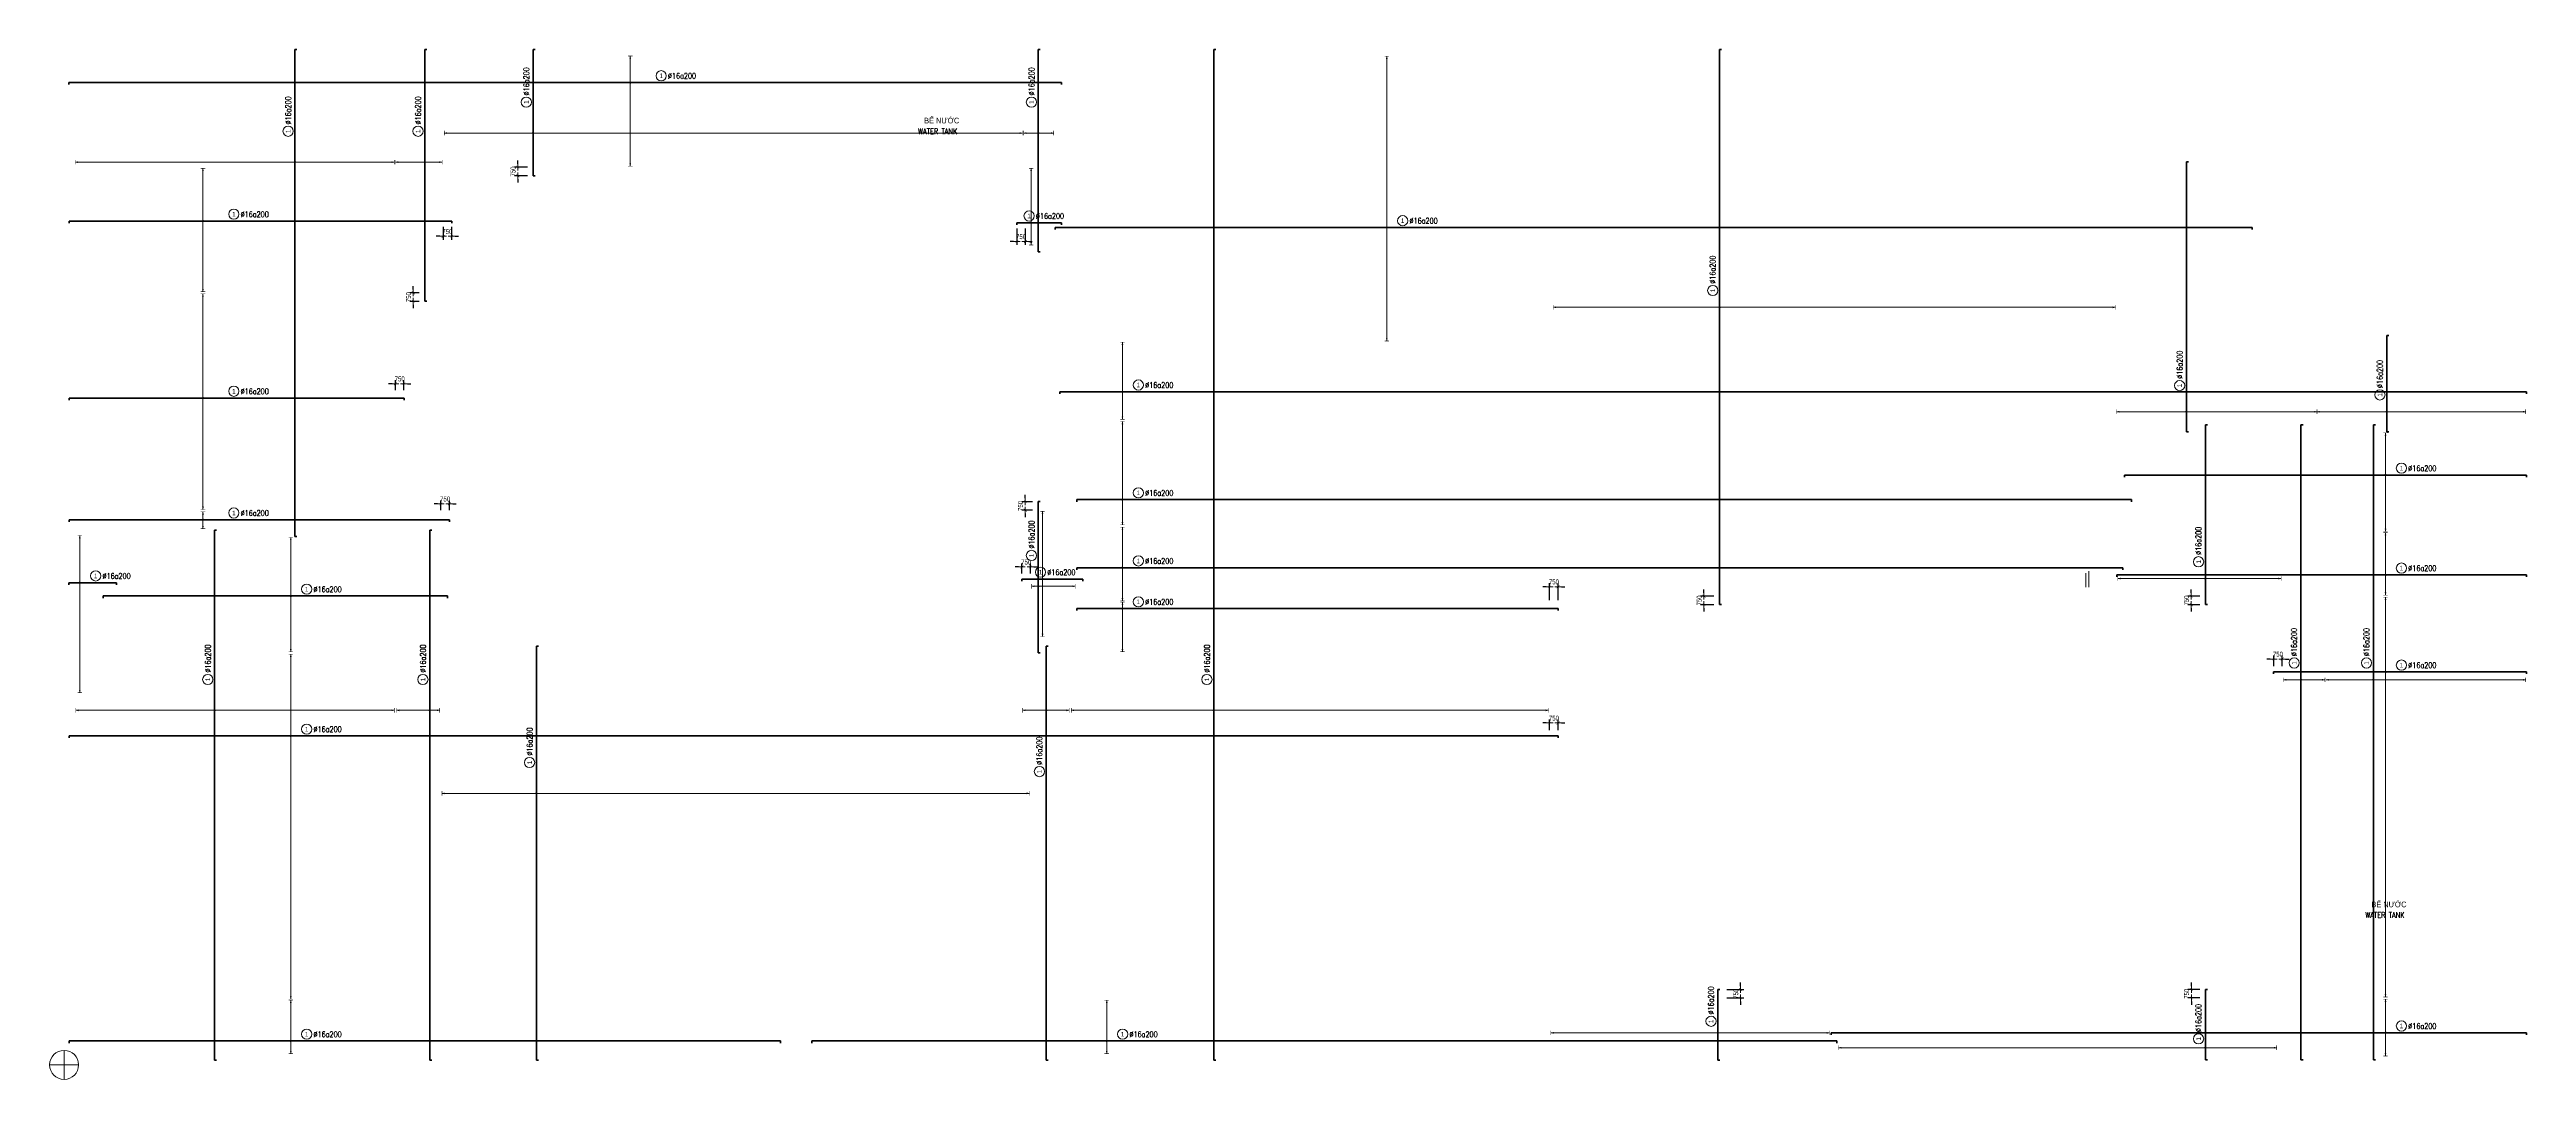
# Model space of a CAD drawing. Header units: millimetres. Extents: x -259680 to 953914, y -429648 to 90611.
# Drawn here: x -1281 to 216970, y -134890 to -44139 of the extents above; entities that cross this region are included whole.
import ezdxf
from ezdxf.enums import TextEntityAlignment as Align

# ---------------------------------------------------------------- set-up
doc = ezdxf.new("R2010")
doc.units = ezdxf.units.MM
doc.layers.get('0').update_dxf_attribs({"lineweight": 20})
doc.layers.get('Defpoints').update_dxf_attribs({"color": 151, "lineweight": 9})
for name, color, linetype, lineweight in [('NDC_S_DIM', 1, 'Continuous', 15), ('NDC_S_REBAR', 4, 'Continuous', 35), ('NDC_S_VN TEXT', 7, 'Continuous', 20)]:
    doc.layers.add(name, color=color, linetype=linetype, lineweight=lineweight)
doc.styles.add('ARIAL', font='arial.ttf', dxfattribs={"width": 0.8})
doc.styles.add('NDC_ARIAL', font='arial.ttf', dxfattribs={"width": 0.85})
doc.styles.add('NDC_DIM', font='', dxfattribs={"width": 0.75})
doc.styles.add('NDC_EN TXT', font='romans.shx', dxfattribs={"width": 0.8})
doc.styles.get('NDC_DIM').set_extended_font_data('Dotum')
doc.dimstyles.new('NDC_dim_200', dxfattribs={"dimscale": 200, "dimtxt": 2.2, "dimasz": 1.5, "dimexe": 1.5, "dimexo": 2.5, "dimgap": 1, "dimtad": 1, "dimdec": 0, "dimzin": 0, "dimdsep": 46, "dimtxsty": 'NDC_DIM', "dimblk": 'DIMMARK', "dimcen": 0.09, "dimdle": 1.2, "dimclrd": 1, "dimclre": 1, "dimclrt": 3, "dimadec": 0, "dimazin": 0, "dimtfac": 1, "dimtdec": 0, "dimtix": 1, "dimtofl": 0, "dimtmove": 0, "dimatfit": 3, "dimfxl": 6, "dimfxlon": 1, "dimtolj": 1, "dimtzin": 0, "dimarcsym": 0})

# ---------------------------------------------------------------- blocks, each defined once
blk = doc.blocks.new('*U276')
h = blk.add_hatch(color=6)
edge = h.paths.add_edge_path()
edge.add_arc((-3, 0), 0.3, 0, 360)
at = {"layer": 'NDC_S_DIM', "color": 8}
for q in [(-3, 61.1), (-3, -79.2)]:
    blk.add_line((-3, 0), q, dxfattribs=at)
for points in [[(-4, 61.1, 0.2, 0.2, 0), (-2, 61.1, 0, 0, 0)], [(-4, -79.2, 0.2, 0.2, 0), (-2, -79.2, 0, 0, 0)]]:
    blk.add_lwpolyline(points, format="xyseb", dxfattribs=at)
at = {"layer": 'NDC_S_DIM', "color": 6}
blk.add_circle((-3, 0), 0.3, dxfattribs=at)
at = {"layer": 'NDC_S_DIM'}
blk.add_circle((10.6, 3), 2.25, dxfattribs=at)
at = {"layer": 'NDC_S_DIM', "color": 8}
for points in [[(-3.4, 59.9), (-3, 61.1), (-2.6, 59.9)], [(-3.4, -78), (-3, -79.2), (-2.6, -78)]]:
    blk.add_solid(points, dxfattribs=at)
at = {"layer": 'NDC_S_REBAR'}
for p, q in [((0, 0), (-157.1, 0)), ((-157.1, 0), (-157.1, -0.9)), ((0, 0), (76.4, 0)), ((76.4, 0), (76.4, -0.9))]:
    blk.add_line(p, q, dxfattribs=at)
at = {"layer": 'NDC_S_VN TEXT', "style": 'ARIAL', "width": 0.8}
blk.add_attdef('KHT', text='', height=2, dxfattribs=at).set_placement((10.6, 3), align=Align.MIDDLE_CENTER)
at = {"layer": 'NDC_S_VN TEXT', "color": 3, "style": 'NDC_EN TXT', "width": 0.75}
blk.add_attdef('DKT', (13.6, 1.7), '', height=2.5, dxfattribs=at)
blk = doc.blocks.new('*U283')
h = blk.add_hatch(color=6)
edge = h.paths.add_edge_path()
edge.add_arc((-3, 0), 0.3, 0, 360)
at = {"layer": 'NDC_S_DIM', "color": 8}
for q in [(-3, 14.6), (-3, -4.4)]:
    blk.add_line((-3, 0), q, dxfattribs=at)
for points in [[(-4, 14.6, 0.2, 0.2, 0), (-2, 14.6, 0, 0, 0)], [(-4, -4.4, 0.2, 0.2, 0), (-2, -4.4, 0, 0, 0)]]:
    blk.add_lwpolyline(points, format="xyseb", dxfattribs=at)
at = {"layer": 'NDC_S_DIM', "color": 6}
blk.add_circle((-3, 0), 0.3, dxfattribs=at)
at = {"layer": 'NDC_S_DIM'}
blk.add_circle((10.6, 3), 2.25, dxfattribs=at)
at = {"layer": 'NDC_S_DIM', "color": 8}
for points in [[(-3.4, 13.4), (-3, 14.6), (-2.6, 13.4)], [(-3.4, -3.2), (-3, -4.4), (-2.6, -3.2)]]:
    blk.add_solid(points, dxfattribs=at)
at = {"layer": 'NDC_S_REBAR'}
for p, q in [((0, 0), (-157.1, 0)), ((-157.1, 0), (-157.1, -0.9)), ((0, 0), (76.4, 0)), ((76.4, 0), (76.4, -0.9))]:
    blk.add_line(p, q, dxfattribs=at)
at = {"layer": 'NDC_S_VN TEXT', "style": 'ARIAL', "width": 0.8}
blk.add_attdef('KHT', text='', height=2, dxfattribs=at).set_placement((10.6, 3), align=Align.MIDDLE_CENTER)
at = {"layer": 'NDC_S_VN TEXT', "color": 3, "style": 'NDC_EN TXT', "width": 0.75}
blk.add_attdef('DKT', (13.6, 1.7), '', height=2.5, dxfattribs=at)
blk = doc.blocks.new('*U284')
h = blk.add_hatch(color=6)
edge = h.paths.add_edge_path()
edge.add_arc((-3, 0), 0.3, 0, 360)
at = {"layer": 'NDC_S_DIM', "color": 8}
for q in [(-3, 41.6), (-3, -217.2)]:
    blk.add_line((-3, 0), q, dxfattribs=at)
for points in [[(-4, 41.6, 0.2, 0.2, 0), (-2, 41.6, 0, 0, 0)], [(-4, -217.2, 0.2, 0.2, 0), (-2, -217.2, 0, 0, 0)]]:
    blk.add_lwpolyline(points, format="xyseb", dxfattribs=at)
at = {"layer": 'NDC_S_DIM', "color": 6}
blk.add_circle((-3, 0), 0.3, dxfattribs=at)
at = {"layer": 'NDC_S_DIM'}
blk.add_circle((10.6, 3), 2.25, dxfattribs=at)
at = {"layer": 'NDC_S_DIM', "color": 8}
for points in [[(-3.4, 40.4), (-3, 41.6), (-2.6, 40.4)], [(-3.4, -216), (-3, -217.2), (-2.6, -216)]]:
    blk.add_solid(points, dxfattribs=at)
at = {"layer": 'NDC_S_REBAR'}
for p, q in [((0, 0), (-120.5, 0)), ((-120.5, 0), (-120.5, -0.9)), ((0, 0), (61.8, 0)), ((61.8, 0), (61.8, -0.9))]:
    blk.add_line(p, q, dxfattribs=at)
at = {"layer": 'NDC_S_VN TEXT', "style": 'ARIAL', "width": 0.8}
blk.add_attdef('KHT', text='', height=2, dxfattribs=at).set_placement((10.6, 3), align=Align.MIDDLE_CENTER)
at = {"layer": 'NDC_S_VN TEXT', "color": 3, "style": 'NDC_EN TXT', "width": 0.75}
blk.add_attdef('DKT', (13.6, 1.7), '', height=2.5, dxfattribs=at)
blk = doc.blocks.new('*U285')
h = blk.add_hatch(color=6)
edge = h.paths.add_edge_path()
edge.add_arc((-3, 0), 0.3, 0, 360)
at = {"layer": 'NDC_S_DIM', "color": 8}
for q in [(-3, 10.4), (-3, -10.1)]:
    blk.add_line((-3, 0), q, dxfattribs=at)
for points in [[(-4, 10.4, 0.2, 0.2, 0), (-2, 10.4, 0, 0, 0)], [(-4, -10.1, 0.2, 0.2, 0), (-2, -10.1, 0, 0, 0)]]:
    blk.add_lwpolyline(points, format="xyseb", dxfattribs=at)
at = {"layer": 'NDC_S_DIM'}
blk.add_circle((-30, 3), 2.25, dxfattribs=at)
at = {"layer": 'NDC_S_DIM', "color": 6}
blk.add_circle((-3, 0), 0.3, dxfattribs=at)
at = {"layer": 'NDC_S_DIM', "color": 8}
for points in [[(-3.4, 9.2), (-3, 10.4), (-2.6, 9.2)], [(-3.4, -8.9), (-3, -10.1), (-2.6, -8.9)]]:
    blk.add_solid(points, dxfattribs=at)
at = {"layer": 'NDC_S_REBAR'}
for p, q in [((0, 0), (-157.1, 0)), ((-157.1, 0), (-157.1, -0.9)), ((0, 0), (25.2, 0)), ((25.2, 0), (25.2, -0.9))]:
    blk.add_line(p, q, dxfattribs=at)
at = {"layer": 'NDC_S_VN TEXT', "style": 'ARIAL', "width": 0.8}
blk.add_attdef('KHT', text='', height=2, dxfattribs=at).set_placement((-30, 3), align=Align.MIDDLE_CENTER)
at = {"layer": 'NDC_S_VN TEXT', "color": 3, "style": 'NDC_EN TXT', "width": 0.75}
blk.add_attdef('DKT', (-27, 1.8), '', height=2.5, dxfattribs=at)
blk = doc.blocks.new('*U279')
h = blk.add_hatch(color=6)
edge = h.paths.add_edge_path()
edge.add_arc((-3, 0), 0.3, 0, 360)
at = {"layer": 'NDC_S_DIM', "color": 8}
for q in [(-3, 62.7), (-3, -147.5)]:
    blk.add_line((-3, 0), q, dxfattribs=at)
for points in [[(-4, 62.7, 0.2, 0.2, 0), (-2, 62.7, 0, 0, 0)], [(-4, -147.5, 0.2, 0.2, 0), (-2, -147.5, 0, 0, 0)]]:
    blk.add_lwpolyline(points, format="xyseb", dxfattribs=at)
at = {"layer": 'NDC_S_DIM', "color": 6}
blk.add_circle((-3, 0), 0.3, dxfattribs=at)
at = {"layer": 'NDC_S_DIM'}
blk.add_circle((10.6, 3), 2.25, dxfattribs=at)
at = {"layer": 'NDC_S_DIM', "color": 8}
for points in [[(-3.4, 61.5), (-3, 62.7), (-2.6, 61.5)], [(-3.4, -146.3), (-3, -147.5), (-2.6, -146.3)]]:
    blk.add_solid(points, dxfattribs=at)
at = {"layer": 'NDC_S_REBAR'}
for p, q in [((0, 0), (-157.1, 0)), ((-157.1, 0), (-157.1, -0.9)), ((0, 0), (288.1, 0)), ((288.1, 0), (288.1, -0.9))]:
    blk.add_line(p, q, dxfattribs=at)
at = {"layer": 'NDC_S_VN TEXT', "style": 'ARIAL', "width": 0.8}
blk.add_attdef('KHT', text='', height=2, dxfattribs=at).set_placement((10.6, 3), align=Align.MIDDLE_CENTER)
at = {"layer": 'NDC_S_VN TEXT', "color": 3, "style": 'NDC_EN TXT', "width": 0.75}
blk.add_attdef('DKT', (13.6, 1.7), '', height=2.5, dxfattribs=at)
blk = doc.blocks.new('*U280')
h = blk.add_hatch(color=6)
edge = h.paths.add_edge_path()
edge.add_arc((-3, 0), 0.3, 0, 360)
at = {"layer": 'NDC_S_DIM', "color": 8}
for q in [(-3, 73.2), (-3, -174.4)]:
    blk.add_line((-3, 0), q, dxfattribs=at)
for points in [[(-4, 73.2, 0.2, 0.2, 0), (-2, 73.2, 0, 0, 0)], [(-4, -174.4, 0.2, 0.2, 0), (-2, -174.4, 0, 0, 0)]]:
    blk.add_lwpolyline(points, format="xyseb", dxfattribs=at)
at = {"layer": 'NDC_S_DIM', "color": 6}
blk.add_circle((-3, 0), 0.3, dxfattribs=at)
at = {"layer": 'NDC_S_DIM'}
blk.add_circle((4.4, 3), 2.25, dxfattribs=at)
at = {"layer": 'NDC_S_DIM', "color": 8}
for points in [[(-3.4, 72), (-3, 73.2), (-2.6, 72)], [(-3.4, -173.2), (-3, -174.4), (-2.6, -173.2)]]:
    blk.add_solid(points, dxfattribs=at)
at = {"layer": 'NDC_S_REBAR'}
for p, q in [((0, 0), (-134, 0)), ((-134, 0), (-134, -0.9)), ((0, 0), (110.6, 0)), ((110.6, 0), (110.6, -0.9))]:
    blk.add_line(p, q, dxfattribs=at)
at = {"layer": 'NDC_S_VN TEXT', "style": 'ARIAL', "width": 0.8}
blk.add_attdef('KHT', text='', height=2, dxfattribs=at).set_placement((4.4, 3), align=Align.MIDDLE_CENTER)
at = {"layer": 'NDC_S_VN TEXT', "color": 3, "style": 'NDC_EN TXT', "width": 0.75}
blk.add_attdef('DKT', (7.4, 1.8), '', height=2.5, dxfattribs=at)
blk = doc.blocks.new('*U286')
h = blk.add_hatch(color=6)
edge = h.paths.add_edge_path()
edge.add_arc((-3, 0), 0.3, 0, 360)
at = {"layer": 'NDC_S_DIM', "color": 8}
for q in [(-3, 73.6), (-3, -49.2)]:
    blk.add_line((-3, 0), q, dxfattribs=at)
for points in [[(-4, 73.6, 0.2, 0.2, 0), (-2, 73.6, 0, 0, 0)], [(-4, -49.2, 0.2, 0.2, 0), (-2, -49.2, 0, 0, 0)]]:
    blk.add_lwpolyline(points, format="xyseb", dxfattribs=at)
at = {"layer": 'NDC_S_DIM', "color": 6}
blk.add_circle((-3, 0), 0.3, dxfattribs=at)
at = {"layer": 'NDC_S_DIM'}
blk.add_circle((2.1, 3), 2.25, dxfattribs=at)
at = {"layer": 'NDC_S_DIM', "color": 8}
for points in [[(-3.4, 72.4), (-3, 73.6), (-2.6, 72.4)], [(-3.4, -48), (-3, -49.2), (-2.6, -48)]]:
    blk.add_solid(points, dxfattribs=at)
at = {"layer": 'NDC_S_REBAR'}
for p, q in [((0, 0), (-15, 0)), ((-15, 0), (-15, -0.9)), ((0, 0), (16.1, 0)), ((16.1, 0), (16.1, -0.9))]:
    blk.add_line(p, q, dxfattribs=at)
at = {"layer": 'NDC_S_VN TEXT', "style": 'ARIAL', "width": 0.8}
blk.add_attdef('KHT', text='', height=2, dxfattribs=at).set_placement((2.1, 3), align=Align.MIDDLE_CENTER)
at = {"layer": 'NDC_S_VN TEXT', "color": 3, "style": 'NDC_EN TXT', "width": 0.75}
blk.add_attdef('DKT', (5.1, 1.8), '', height=2.5, dxfattribs=at)
blk = doc.blocks.new('*U287')
h = blk.add_hatch(color=6)
edge = h.paths.add_edge_path()
edge.add_arc((-3, 0), 0.3, 0, 360)
at = {"layer": 'NDC_S_DIM', "color": 8}
for q in [(-3, 30.8), (-3, -57.5)]:
    blk.add_line((-3, 0), q, dxfattribs=at)
for points in [[(-4, 30.8, 0.2, 0.2, 0), (-2, 30.8, 0, 0, 0)], [(-4, -57.5, 0.2, 0.2, 0), (-2, -57.5, 0, 0, 0)]]:
    blk.add_lwpolyline(points, format="xyseb", dxfattribs=at)
at = {"layer": 'NDC_S_DIM', "color": 6}
blk.add_circle((-3, 0), 0.3, dxfattribs=at)
at = {"layer": 'NDC_S_DIM'}
blk.add_circle((8.5, 3), 2.25, dxfattribs=at)
at = {"layer": 'NDC_S_DIM', "color": 8}
for points in [[(-3.4, 29.6), (-3, 30.8), (-2.6, 29.6)], [(-3.4, -56.3), (-3, -57.5), (-2.6, -56.3)]]:
    blk.add_solid(points, dxfattribs=at)
at = {"layer": 'NDC_S_REBAR'}
for p, q in [((0, 0), (-11.8, 0)), ((-11.8, 0), (-11.8, -0.9)), ((0, 0), (107.1, 0)), ((107.1, 0), (107.1, -0.9))]:
    blk.add_line(p, q, dxfattribs=at)
at = {"layer": 'NDC_S_VN TEXT', "style": 'ARIAL', "width": 0.8}
blk.add_attdef('KHT', text='', height=2, dxfattribs=at).set_placement((8.5, 3), align=Align.MIDDLE_CENTER)
at = {"layer": 'NDC_S_VN TEXT', "color": 3, "style": 'NDC_EN TXT', "width": 0.75}
blk.add_attdef('DKT', (11.5, 1.7), '', height=2.5, dxfattribs=at)
blk = doc.blocks.new('*U281')
h = blk.add_hatch(color=6)
edge = h.paths.add_edge_path()
edge.add_arc((-3, 0), 0.3, 0, 360)
at = {"layer": 'NDC_S_DIM', "color": 8}
for q in [(-3, 30.8), (-3, -61.2)]:
    blk.add_line((-3, 0), q, dxfattribs=at)
for points in [[(-4, 30.8, 0.2, 0.2, 0), (-2, 30.8, 0, 0, 0)], [(-4, -61.2, 0.2, 0.2, 0), (-2, -61.2, 0, 0, 0)]]:
    blk.add_lwpolyline(points, format="xyseb", dxfattribs=at)
at = {"layer": 'NDC_S_DIM', "color": 6}
blk.add_circle((-3, 0), 0.3, dxfattribs=at)
at = {"layer": 'NDC_S_DIM'}
blk.add_circle((4.4, 3), 2.25, dxfattribs=at)
at = {"layer": 'NDC_S_DIM', "color": 8}
for points in [[(-3.4, 29.6), (-3, 30.8), (-2.6, 29.6)], [(-3.4, -60), (-3, -61.2), (-2.6, -60)]]:
    blk.add_solid(points, dxfattribs=at)
at = {"layer": 'NDC_S_REBAR'}
for p, q in [((0, 0), (-11.8, 0)), ((-11.8, 0), (-11.8, -0.9)), ((0, 0), (30.6, 0)), ((30.6, 0), (30.6, -0.9))]:
    blk.add_line(p, q, dxfattribs=at)
at = {"layer": 'NDC_S_VN TEXT', "style": 'ARIAL', "width": 0.8}
blk.add_attdef('KHT', text='', height=2, dxfattribs=at).set_placement((4.4, 3), align=Align.MIDDLE_CENTER)
at = {"layer": 'NDC_S_VN TEXT', "color": 3, "style": 'NDC_EN TXT', "width": 0.75}
blk.add_attdef('DKT', (7.4, 1.8), '', height=2.5, dxfattribs=at)
blk = doc.blocks.new('*U282')
h = blk.add_hatch(color=6)
edge = h.paths.add_edge_path()
edge.add_arc((-3, 0), 0.3, 0, 360)
at = {"layer": 'NDC_S_DIM', "color": 8}
for q in [(-3, 96.7), (-3, -43.8)]:
    blk.add_line((-3, 0), q, dxfattribs=at)
for points in [[(-4, 96.7, 0.2, 0.2, 0), (-2, 96.7, 0, 0, 0)], [(-4, -43.8, 0.2, 0.2, 0), (-2, -43.8, 0, 0, 0)]]:
    blk.add_lwpolyline(points, format="xyseb", dxfattribs=at)
at = {"layer": 'NDC_S_DIM', "color": 6}
blk.add_circle((-3, 0), 0.3, dxfattribs=at)
at = {"layer": 'NDC_S_DIM'}
blk.add_circle((10.6, 3), 2.25, dxfattribs=at)
at = {"layer": 'NDC_S_DIM', "color": 8}
for points in [[(-3.4, 95.5), (-3, 96.7), (-2.6, 95.5)], [(-3.4, -42.6), (-3, -43.8), (-2.6, -42.6)]]:
    blk.add_solid(points, dxfattribs=at)
at = {"layer": 'NDC_S_REBAR'}
for p, q in [((0, 0), (-167.9, 0)), ((-167.9, 0), (-167.9, -0.9)), ((0, 0), (46.6, 0)), ((46.6, 0), (46.6, -0.9))]:
    blk.add_line(p, q, dxfattribs=at)
at = {"layer": 'NDC_S_VN TEXT', "style": 'ARIAL', "width": 0.8}
blk.add_attdef('KHT', text='', height=2, dxfattribs=at).set_placement((10.6, 3), align=Align.MIDDLE_CENTER)
at = {"layer": 'NDC_S_VN TEXT', "color": 3, "style": 'NDC_EN TXT', "width": 0.75}
blk.add_attdef('DKT', (13.6, 1.7), '', height=2.5, dxfattribs=at)
blk = doc.blocks.new('*U288')
h = blk.add_hatch(color=6)
edge = h.paths.add_edge_path()
edge.add_arc((-3, 0), 0.3, 0, 360)
at = {"layer": 'NDC_S_DIM', "color": 8}
for q in [(-3, 12.9), (-3, -7.6)]:
    blk.add_line((-3, 0), q, dxfattribs=at)
for points in [[(-4, 12.9, 0.2, 0.2, 0), (-2, 12.9, 0, 0, 0)], [(-4, -7.6, 0.2, 0.2, 0), (-2, -7.6, 0, 0, 0)]]:
    blk.add_lwpolyline(points, format="xyseb", dxfattribs=at)
at = {"layer": 'NDC_S_DIM', "color": 6}
blk.add_circle((-3, 0), 0.3, dxfattribs=at)
at = {"layer": 'NDC_S_DIM'}
blk.add_circle((10.6, 3), 2.25, dxfattribs=at)
at = {"layer": 'NDC_S_DIM', "color": 8}
for points in [[(-3.4, 11.7), (-3, 12.9), (-2.6, 11.7)], [(-3.4, -6.4), (-3, -7.6), (-2.6, -6.4)]]:
    blk.add_solid(points, dxfattribs=at)
at = {"layer": 'NDC_S_REBAR'}
for p, q in [((0, 0), (-64.3, 0)), ((-64.3, 0), (-64.3, -0.9)), ((0, 0), (46.6, 0)), ((46.6, 0), (46.6, -0.9))]:
    blk.add_line(p, q, dxfattribs=at)
at = {"layer": 'NDC_S_VN TEXT', "style": 'ARIAL', "width": 0.8}
blk.add_attdef('KHT', text='', height=2, dxfattribs=at).set_placement((10.6, 3), align=Align.MIDDLE_CENTER)
at = {"layer": 'NDC_S_VN TEXT', "color": 3, "style": 'NDC_EN TXT', "width": 0.75}
blk.add_attdef('DKT', (13.6, 1.7), '', height=2.5, dxfattribs=at)
blk = doc.blocks.new('*U289')
h = blk.add_hatch(color=6)
edge = h.paths.add_edge_path()
edge.add_arc((-3, 0), 0.3, 0, 360)
at = {"layer": 'NDC_S_DIM', "color": 8}
for q in [(-3, 39.1), (-3, -215.6)]:
    blk.add_line((-3, 0), q, dxfattribs=at)
for points in [[(-4, 39.1, 0.2, 0.2, 0), (-2, 39.1, 0, 0, 0)], [(-4, -215.6, 0.2, 0.2, 0), (-2, -215.6, 0, 0, 0)]]:
    blk.add_lwpolyline(points, format="xyseb", dxfattribs=at)
at = {"layer": 'NDC_S_DIM', "color": 6}
blk.add_circle((-3, 0), 0.3, dxfattribs=at)
at = {"layer": 'NDC_S_DIM'}
blk.add_circle((10.6, 3), 2.25, dxfattribs=at)
at = {"layer": 'NDC_S_DIM', "color": 8}
for points in [[(-3.4, 37.9), (-3, 39.1), (-2.6, 37.9)], [(-3.4, -214.4), (-3, -215.6), (-2.6, -214.4)]]:
    blk.add_solid(points, dxfattribs=at)
at = {"layer": 'NDC_S_REBAR'}
for p, q in [((0, 0), (-21.8, 0)), ((-21.8, 0), (-21.8, -0.9)), ((0, 0), (33.8, 0)), ((33.8, 0), (33.8, -0.9))]:
    blk.add_line(p, q, dxfattribs=at)
at = {"layer": 'NDC_S_VN TEXT', "style": 'ARIAL', "width": 0.8}
blk.add_attdef('KHT', text='', height=2, dxfattribs=at).set_placement((10.6, 3), align=Align.MIDDLE_CENTER)
at = {"layer": 'NDC_S_VN TEXT', "color": 3, "style": 'NDC_EN TXT', "width": 0.75}
blk.add_attdef('DKT', (13.6, 1.7), '', height=2.5, dxfattribs=at)
blk = doc.blocks.new('*U290')
h = blk.add_hatch(color=6)
edge = h.paths.add_edge_path()
edge.add_arc((-3, 0), 0.3, 0, 360)
at = {"layer": 'NDC_S_DIM', "color": 8}
for q in [(-3, 6.4), (-3, -6.8)]:
    blk.add_line((-3, 0), q, dxfattribs=at)
for points in [[(-4, 6.4, 0.2, 0.2, 0), (-2, 6.4, 0, 0, 0)], [(-4, -6.8, 0.2, 0.2, 0), (-2, -6.8, 0, 0, 0)]]:
    blk.add_lwpolyline(points, format="xyseb", dxfattribs=at)
at = {"layer": 'NDC_S_DIM', "color": 6}
blk.add_circle((-3, 0), 0.3, dxfattribs=at)
at = {"layer": 'NDC_S_DIM'}
blk.add_circle((10.6, 3), 2.25, dxfattribs=at)
at = {"layer": 'NDC_S_DIM', "color": 8}
for points in [[(-3.4, 5.2), (-3, 6.4), (-2.6, 5.2)], [(-3.4, -5.6), (-3, -6.8), (-2.6, -5.6)]]:
    blk.add_solid(points, dxfattribs=at)
at = {"layer": 'NDC_S_REBAR'}
for p, q in [((0, 0), (-55.3, 0)), ((-55.3, 0), (-55.3, -0.9)), ((0, 0), (33.8, 0)), ((33.8, 0), (33.8, -0.9))]:
    blk.add_line(p, q, dxfattribs=at)
at = {"layer": 'NDC_S_VN TEXT', "style": 'ARIAL', "width": 0.8}
blk.add_attdef('KHT', text='', height=2, dxfattribs=at).set_placement((10.6, 3), align=Align.MIDDLE_CENTER)
at = {"layer": 'NDC_S_VN TEXT', "color": 3, "style": 'NDC_EN TXT', "width": 0.75}
blk.add_attdef('DKT', (13.6, 1.7), '', height=2.5, dxfattribs=at)
blk = doc.blocks.new('*U291')
h = blk.add_hatch(color=6)
edge = h.paths.add_edge_path()
edge.add_arc((-3, 0), 0.3, 0, 360)
at = {"layer": 'NDC_S_DIM', "color": 8}
for q in [(-3, 20.9), (-3, -67.1)]:
    blk.add_line((-3, 0), q, dxfattribs=at)
for points in [[(-4, 20.9, 0.2, 0.2, 0), (-2, 20.9, 0, 0, 0)], [(-4, -67.1, 0.2, 0.2, 0), (-2, -67.1, 0, 0, 0)]]:
    blk.add_lwpolyline(points, format="xyseb", dxfattribs=at)
at = {"layer": 'NDC_S_DIM', "color": 6}
blk.add_circle((-3, 0), 0.3, dxfattribs=at)
at = {"layer": 'NDC_S_DIM'}
blk.add_circle((4.4, 3), 2.25, dxfattribs=at)
at = {"layer": 'NDC_S_DIM', "color": 8}
for points in [[(-3.4, 19.7), (-3, 20.9), (-2.6, 19.7)], [(-3.4, -65.9), (-3, -67.1), (-2.6, -65.9)]]:
    blk.add_solid(points, dxfattribs=at)
at = {"layer": 'NDC_S_REBAR'}
for p, q in [((0, 0), (-170.5, 0)), ((-170.5, 0), (-170.5, -0.9)), ((0, 0), (109.3, 0)), ((109.3, 0), (109.3, -0.9))]:
    blk.add_line(p, q, dxfattribs=at)
at = {"layer": 'NDC_S_VN TEXT', "style": 'ARIAL', "width": 0.8}
blk.add_attdef('KHT', text='', height=2, dxfattribs=at).set_placement((4.4, 3), align=Align.MIDDLE_CENTER)
at = {"layer": 'NDC_S_VN TEXT', "color": 3, "style": 'NDC_EN TXT', "width": 0.75}
blk.add_attdef('DKT', (7.4, 1.8), '', height=2.5, dxfattribs=at)
blk = doc.blocks.new('*U277')
h = blk.add_hatch(color=6)
edge = h.paths.add_edge_path()
edge.add_arc((-3, 0), 0.3, 0, 360)
at = {"layer": 'NDC_S_DIM', "color": 8}
for q in [(-3, 38.6), (-3, -33.4)]:
    blk.add_line((-3, 0), q, dxfattribs=at)
for points in [[(-4, 38.6, 0.2, 0.2, 0), (-2, 38.6, 0, 0, 0)], [(-4, -33.4, 0.2, 0.2, 0), (-2, -33.4, 0, 0, 0)]]:
    blk.add_lwpolyline(points, format="xyseb", dxfattribs=at)
at = {"layer": 'NDC_S_DIM', "color": 6}
blk.add_circle((-3, 0), 0.3, dxfattribs=at)
at = {"layer": 'NDC_S_DIM'}
blk.add_circle((4.4, 3), 2.25, dxfattribs=at)
at = {"layer": 'NDC_S_DIM', "color": 8}
for points in [[(-3.4, 37.4), (-3, 38.6), (-2.6, 37.4)], [(-3.4, -32.2), (-3, -33.4), (-2.6, -32.2)]]:
    blk.add_solid(points, dxfattribs=at)
at = {"layer": 'NDC_S_REBAR'}
for p, q in [((0, 0), (-14.5, 0)), ((-14.5, 0), (-14.5, -0.9)), ((0, 0), (64.7, 0)), ((64.7, 0), (64.7, -0.9))]:
    blk.add_line(p, q, dxfattribs=at)
at = {"layer": 'NDC_S_VN TEXT', "style": 'ARIAL', "width": 0.8}
blk.add_attdef('KHT', text='', height=2, dxfattribs=at).set_placement((4.4, 3), align=Align.MIDDLE_CENTER)
at = {"layer": 'NDC_S_VN TEXT', "color": 3, "style": 'NDC_EN TXT', "width": 0.75}
blk.add_attdef('DKT', (7.4, 1.8), '', height=2.5, dxfattribs=at)
blk = doc.blocks.new('*U278')
h = blk.add_hatch(color=6)
edge = h.paths.add_edge_path()
edge.add_arc((-3, 0), 0.3, 0, 360)
at = {"layer": 'NDC_S_DIM', "color": 8}
for q in [(-3, 161.6), (-3, -31.4)]:
    blk.add_line((-3, 0), q, dxfattribs=at)
for points in [[(-4, 161.6, 0.2, 0.2, 0), (-2, 161.6, 0, 0, 0)], [(-4, -31.4, 0.2, 0.2, 0), (-2, -31.4, 0, 0, 0)]]:
    blk.add_lwpolyline(points, format="xyseb", dxfattribs=at)
at = {"layer": 'NDC_S_DIM', "color": 6}
blk.add_circle((-3, 0), 0.3, dxfattribs=at)
at = {"layer": 'NDC_S_DIM'}
blk.add_circle((0.9, 3), 2.25, dxfattribs=at)
at = {"layer": 'NDC_S_DIM', "color": 8}
for points in [[(-3.4, 160.4), (-3, 161.6), (-2.6, 160.4)], [(-3.4, -30.2), (-3, -31.4), (-2.6, -30.2)]]:
    blk.add_solid(points, dxfattribs=at)
at = {"layer": 'NDC_S_REBAR'}
for p, q in [((0, 0), (-8.4, 0)), ((-8.4, 0), (-8.4, -0.9)), ((0, 0), (22.7, 0)), ((22.7, 0), (22.7, -0.9))]:
    blk.add_line(p, q, dxfattribs=at)
at = {"layer": 'NDC_S_VN TEXT', "style": 'ARIAL', "width": 0.8}
blk.add_attdef('KHT', text='', height=2, dxfattribs=at).set_placement((0.9, 3), align=Align.MIDDLE_CENTER)
at = {"layer": 'NDC_S_VN TEXT', "color": 3, "style": 'NDC_EN TXT', "width": 0.75}
blk.add_attdef('DKT', (3.9, 1.8), '', height=2.5, dxfattribs=at)
blk = doc.blocks.new('*U301')
h = blk.add_hatch(color=6)
edge = h.paths.add_edge_path()
edge.add_arc((-3, 0), 0.3, 0, 360)
at = {"layer": 'NDC_S_DIM', "color": 8}
for q in [(-3, 7.7), (-3, -10.5)]:
    blk.add_line((-3, 0), q, dxfattribs=at)
for points in [[(-4, 7.7, 0.2, 0.2, 0), (-2, 7.7, 0, 0, 0)], [(-4, -10.5, 0.2, 0.2, 0), (-2, -10.5, 0, 0, 0)]]:
    blk.add_lwpolyline(points, format="xyseb", dxfattribs=at)
at = {"layer": 'NDC_S_DIM', "color": 6}
blk.add_circle((-3, 0), 0.3, dxfattribs=at)
at = {"layer": 'NDC_S_DIM'}
blk.add_circle((4.4, 3), 2.25, dxfattribs=at)
at = {"layer": 'NDC_S_DIM', "color": 8}
for points in [[(-3.4, 6.5), (-3, 7.7), (-2.6, 6.5)], [(-3.4, -9.3), (-3, -10.5), (-2.6, -9.3)]]:
    blk.add_solid(points, dxfattribs=at)
at = {"layer": 'NDC_S_REBAR'}
for p, q in [((0, 0), (-170.5, 0)), ((-170.5, 0), (-170.5, -0.9)), ((0, 0), (109.3, 0)), ((109.3, 0), (109.3, -0.9))]:
    blk.add_line(p, q, dxfattribs=at)
at = {"layer": 'NDC_S_VN TEXT', "style": 'ARIAL', "width": 0.8}
blk.add_attdef('KHT', text='', height=2, dxfattribs=at).set_placement((4.4, 3), align=Align.MIDDLE_CENTER)
at = {"layer": 'NDC_S_VN TEXT', "color": 3, "style": 'NDC_EN TXT', "width": 0.75}
blk.add_attdef('DKT', (7.4, 1.8), '', height=2.5, dxfattribs=at)
blk = doc.blocks.new('*U302')
h = blk.add_hatch(color=6)
edge = h.paths.add_edge_path()
edge.add_arc((-3, 0), 0.3, 0, 360)
at = {"layer": 'NDC_S_DIM', "color": 8}
for q in [(-3, 11.7), (-3, -36.8)]:
    blk.add_line((-3, 0), q, dxfattribs=at)
for points in [[(-4, 11.7, 0.2, 0.2, 0), (-2, 11.7, 0, 0, 0)], [(-4, -36.8, 0.2, 0.2, 0), (-2, -36.8, 0, 0, 0)]]:
    blk.add_lwpolyline(points, format="xyseb", dxfattribs=at)
at = {"layer": 'NDC_S_DIM', "color": 6}
blk.add_circle((-3, 0), 0.3, dxfattribs=at)
at = {"layer": 'NDC_S_DIM'}
blk.add_circle((10.6, 3), 2.25, dxfattribs=at)
at = {"layer": 'NDC_S_DIM', "color": 8}
for points in [[(-3.4, 10.5), (-3, 11.7), (-2.6, 10.5)], [(-3.4, -35.6), (-3, -36.8), (-2.6, -35.6)]]:
    blk.add_solid(points, dxfattribs=at)
at = {"layer": 'NDC_S_REBAR'}
for p, q in [((0, 0), (-250.3, 0)), ((-250.3, 0), (-250.3, -0.9)), ((0, 0), (187, 0)), ((187, 0), (187, -0.9))]:
    blk.add_line(p, q, dxfattribs=at)
at = {"layer": 'NDC_S_VN TEXT', "style": 'ARIAL', "width": 0.8}
blk.add_attdef('KHT', text='', height=2, dxfattribs=at).set_placement((10.6, 3), align=Align.MIDDLE_CENTER)
at = {"layer": 'NDC_S_VN TEXT', "color": 3, "style": 'NDC_EN TXT', "width": 0.75}
blk.add_attdef('DKT', (13.6, 1.7), '', height=2.5, dxfattribs=at)
blk = doc.blocks.new('*U300')
h = blk.add_hatch(color=6)
edge = h.paths.add_edge_path()
edge.add_arc((-3, 0), 0.3, 0, 360)
at = {"layer": 'NDC_S_DIM', "color": 8}
for q in [(-3, 23.2), (-3, -31.1)]:
    blk.add_line((-3, 0), q, dxfattribs=at)
for points in [[(-4, 23.2, 0.2, 0.2, 0), (-2, 23.2, 0, 0, 0)], [(-4, -31.1, 0.2, 0.2, 0), (-2, -31.1, 0, 0, 0)]]:
    blk.add_lwpolyline(points, format="xyseb", dxfattribs=at)
at = {"layer": 'NDC_S_DIM', "color": 6}
blk.add_circle((-3, 0), 0.3, dxfattribs=at)
at = {"layer": 'NDC_S_DIM'}
blk.add_circle((10.6, 3), 2.25, dxfattribs=at)
at = {"layer": 'NDC_S_DIM', "color": 8}
for points in [[(-3.4, 22), (-3, 23.2), (-2.6, 22)], [(-3.4, -29.9), (-3, -31.1), (-2.6, -29.9)]]:
    blk.add_solid(points, dxfattribs=at)
at = {"layer": 'NDC_S_REBAR'}
for p, q in [((0, 0), (-62, 0)), ((-62, 0), (-62, -0.9)), ((0, 0), (106.6, 0)), ((106.6, 0), (106.6, -0.9))]:
    blk.add_line(p, q, dxfattribs=at)
at = {"layer": 'NDC_S_VN TEXT', "style": 'ARIAL', "width": 0.8}
blk.add_attdef('KHT', text='', height=2, dxfattribs=at).set_placement((10.6, 3), align=Align.MIDDLE_CENTER)
at = {"layer": 'NDC_S_VN TEXT', "color": 3, "style": 'NDC_EN TXT', "width": 0.75}
blk.add_attdef('DKT', (13.6, 1.7), '', height=2.5, dxfattribs=at)
blk = doc.blocks.new('*U298')
h = blk.add_hatch(color=6)
edge = h.paths.add_edge_path()
edge.add_arc((-3, 0), 0.3, 0, 360)
at = {"layer": 'NDC_S_DIM', "color": 8}
for q in [(-3, 24), (-3, -9.8)]:
    blk.add_line((-3, 0), q, dxfattribs=at)
for points in [[(-4, 24, 0.2, 0.2, 0), (-2, 24, 0, 0, 0)], [(-4, -9.8, 0.2, 0.2, 0), (-2, -9.8, 0, 0, 0)]]:
    blk.add_lwpolyline(points, format="xyseb", dxfattribs=at)
at = {"layer": 'NDC_S_DIM'}
blk.add_circle((-3.9, 3), 2.25, dxfattribs=at)
at = {"layer": 'NDC_S_DIM', "color": 6}
blk.add_circle((-3, 0), 0.3, dxfattribs=at)
at = {"layer": 'NDC_S_DIM', "color": 8}
for points in [[(-3.4, 22.8), (-3, 24), (-2.6, 22.8)], [(-3.4, -8.6), (-3, -9.8), (-2.6, -8.6)]]:
    blk.add_solid(points, dxfattribs=at)
at = {"layer": 'NDC_S_REBAR'}
for p, q in [((0, 0), (-9.3, 0)), ((-9.3, 0), (-9.3, -0.9)), ((0, 0), (10.4, 0)), ((10.4, 0), (10.4, -0.9))]:
    blk.add_line(p, q, dxfattribs=at)
at = {"layer": 'NDC_S_VN TEXT', "style": 'ARIAL', "width": 0.8}
blk.add_attdef('KHT', text='', height=2, dxfattribs=at).set_placement((-3.9, 3), align=Align.MIDDLE_CENTER)
at = {"layer": 'NDC_S_VN TEXT', "color": 3, "style": 'NDC_EN TXT', "width": 0.75}
blk.add_attdef('DKT', (-0.9, 1.7), '', height=2.5, dxfattribs=at)
blk = doc.blocks.new('*U299')
h = blk.add_hatch(color=6)
edge = h.paths.add_edge_path()
edge.add_arc((-3, 0), 0.3, 0, 360)
at = {"layer": 'NDC_S_DIM', "color": 8}
for q in [(-3, 25.8), (-3, -24.6)]:
    blk.add_line((-3, 0), q, dxfattribs=at)
for points in [[(-4, 25.8, 0.2, 0.2, 0), (-2, 25.8, 0, 0, 0)], [(-4, -24.6, 0.2, 0.2, 0), (-2, -24.6, 0, 0, 0)]]:
    blk.add_lwpolyline(points, format="xyseb", dxfattribs=at)
at = {"layer": 'NDC_S_DIM', "color": 6}
blk.add_circle((-3, 0), 0.3, dxfattribs=at)
at = {"layer": 'NDC_S_DIM'}
blk.add_circle((4, 3), 2.25, dxfattribs=at)
at = {"layer": 'NDC_S_DIM', "color": 8}
for points in [[(-3.4, 24.6), (-3, 25.8), (-2.6, 24.6)], [(-3.4, -23.4), (-3, -24.6), (-2.6, -23.4)]]:
    blk.add_solid(points, dxfattribs=at)
at = {"layer": 'NDC_S_REBAR'}
for p, q in [((0, 0), (-85.7, 0)), ((-85.7, 0), (-85.7, -0.9)), ((0, 0), (66, 0)), ((66, 0), (66, -0.9))]:
    blk.add_line(p, q, dxfattribs=at)
at = {"layer": 'NDC_S_VN TEXT', "style": 'ARIAL', "width": 0.8}
blk.add_attdef('KHT', text='', height=2, dxfattribs=at).set_placement((4, 3), align=Align.MIDDLE_CENTER)
at = {"layer": 'NDC_S_VN TEXT', "color": 3, "style": 'NDC_EN TXT', "width": 0.75}
blk.add_attdef('DKT', (7, 1.7), '', height=2.5, dxfattribs=at)
blk = doc.blocks.new('*U303')
h = blk.add_hatch(color=6)
edge = h.paths.add_edge_path()
edge.add_arc((-3, 0), 0.3, 0, 360)
at = {"layer": 'NDC_S_DIM', "color": 8}
for q in [(-3, 36), (-3, -116)]:
    blk.add_line((-3, 0), q, dxfattribs=at)
for points in [[(-4, 36, 0.2, 0.2, 0), (-2, 36, 0, 0, 0)], [(-4, -116, 0.2, 0.2, 0), (-2, -116, 0, 0, 0)]]:
    blk.add_lwpolyline(points, format="xyseb", dxfattribs=at)
at = {"layer": 'NDC_S_DIM', "color": 6}
blk.add_circle((-3, 0), 0.3, dxfattribs=at)
at = {"layer": 'NDC_S_DIM'}
blk.add_circle((4, 3), 2.25, dxfattribs=at)
at = {"layer": 'NDC_S_DIM', "color": 8}
for points in [[(-3.4, 34.8), (-3, 36), (-2.6, 34.8)], [(-3.4, -114.8), (-3, -116), (-2.6, -114.8)]]:
    blk.add_solid(points, dxfattribs=at)
at = {"layer": 'NDC_S_REBAR'}
for p, q in [((0, 0), (-100.7, 0)), ((-100.7, 0), (-100.7, -0.9)), ((0, 0), (555.4, 0)), ((555.4, 0), (555.4, -0.9))]:
    blk.add_line(p, q, dxfattribs=at)
at = {"layer": 'NDC_S_VN TEXT', "style": 'ARIAL', "width": 0.8}
blk.add_attdef('KHT', text='', height=2, dxfattribs=at).set_placement((4, 3), align=Align.MIDDLE_CENTER)
at = {"layer": 'NDC_S_VN TEXT', "color": 3, "style": 'NDC_EN TXT', "width": 0.75}
blk.add_attdef('DKT', (7, 1.7), '', height=2.5, dxfattribs=at)
blk = doc.blocks.new('*U304')
h = blk.add_hatch(color=6)
edge = h.paths.add_edge_path()
edge.add_arc((-3, 0), 0.3, 0, 360)
at = {"layer": 'NDC_S_DIM', "color": 8}
for q in [(-3, 18), (-3, -5.6)]:
    blk.add_line((-3, 0), q, dxfattribs=at)
for points in [[(-4, 18, 0.2, 0.2, 0), (-2, 18, 0, 0, 0)], [(-4, -5.6, 0.2, 0.2, 0), (-2, -5.6, 0, 0, 0)]]:
    blk.add_lwpolyline(points, format="xyseb", dxfattribs=at)
at = {"layer": 'NDC_S_DIM', "color": 6}
blk.add_circle((-3, 0), 0.3, dxfattribs=at)
at = {"layer": 'NDC_S_DIM'}
blk.add_circle((4, 3), 2.25, dxfattribs=at)
at = {"layer": 'NDC_S_DIM', "color": 8}
for points in [[(-3.4, 16.8), (-3, 18), (-2.6, 16.8)], [(-3.4, -4.4), (-3, -5.6), (-2.6, -4.4)]]:
    blk.add_solid(points, dxfattribs=at)
at = {"layer": 'NDC_S_REBAR'}
for p, q in [((0, 0), (-100.7, 0)), ((-100.7, 0), (-100.7, -0.9)), ((0, 0), (212.8, 0)), ((212.8, 0), (212.8, -0.9))]:
    blk.add_line(p, q, dxfattribs=at)
at = {"layer": 'NDC_S_VN TEXT', "style": 'ARIAL', "width": 0.8}
blk.add_attdef('KHT', text='', height=2, dxfattribs=at).set_placement((4, 3), align=Align.MIDDLE_CENTER)
at = {"layer": 'NDC_S_VN TEXT', "color": 3, "style": 'NDC_EN TXT', "width": 0.75}
blk.add_attdef('DKT', (7, 1.7), '', height=2.5, dxfattribs=at)
blk = doc.blocks.new('*U305')
h = blk.add_hatch(color=6)
edge = h.paths.add_edge_path()
edge.add_arc((-3, 0), 0.3, 0, 360)
at = {"layer": 'NDC_S_DIM', "color": 8}
for q in [(-3, 18), (-3, -5.6)]:
    blk.add_line((-3, 0), q, dxfattribs=at)
for points in [[(-4, 18, 0.2, 0.2, 0), (-2, 18, 0, 0, 0)], [(-4, -5.6, 0.2, 0.2, 0), (-2, -5.6, 0, 0, 0)]]:
    blk.add_lwpolyline(points, format="xyseb", dxfattribs=at)
at = {"layer": 'NDC_S_DIM', "color": 6}
blk.add_circle((-3, 0), 0.3, dxfattribs=at)
at = {"layer": 'NDC_S_DIM'}
blk.add_circle((4, 3), 2.25, dxfattribs=at)
at = {"layer": 'NDC_S_DIM', "color": 8}
for points in [[(-3.4, 16.8), (-3, 18), (-2.6, 16.8)], [(-3.4, -4.4), (-3, -5.6), (-2.6, -4.4)]]:
    blk.add_solid(points, dxfattribs=at)
at = {"layer": 'NDC_S_REBAR'}
for p, q in [((0, 0), (-133, 0)), ((-133, 0), (-133, -0.9)), ((0, 0), (318.7, 0)), ((318.7, 0), (318.7, -0.9))]:
    blk.add_line(p, q, dxfattribs=at)
at = {"layer": 'NDC_S_VN TEXT', "style": 'ARIAL', "width": 0.8}
blk.add_attdef('KHT', text='', height=2, dxfattribs=at).set_placement((4, 3), align=Align.MIDDLE_CENTER)
at = {"layer": 'NDC_S_VN TEXT', "color": 3, "style": 'NDC_EN TXT', "width": 0.75}
blk.add_attdef('DKT', (7, 1.7), '', height=2.5, dxfattribs=at)
blk = doc.blocks.new('*U306')
h = blk.add_hatch(color=6)
edge = h.paths.add_edge_path()
edge.add_arc((-3, 0), 0.3, 0, 360)
at = {"layer": 'NDC_S_DIM', "color": 8}
for q in [(-3, 2.9), (-3, -19)]:
    blk.add_line((-3, 0), q, dxfattribs=at)
for points in [[(-4, 2.9, 0.2, 0.2, 0), (-2, 2.9, 0, 0, 0)], [(-4, -19, 0.2, 0.2, 0), (-2, -19, 0, 0, 0)]]:
    blk.add_lwpolyline(points, format="xyseb", dxfattribs=at)
at = {"layer": 'NDC_S_DIM', "color": 6}
blk.add_circle((-3, 0), 0.3, dxfattribs=at)
at = {"layer": 'NDC_S_DIM'}
blk.add_circle((4, 3), 2.25, dxfattribs=at)
at = {"layer": 'NDC_S_DIM', "color": 8}
for points in [[(-3.4, 1.7), (-3, 2.9), (-2.6, 1.7)], [(-3.4, -17.8), (-3, -19), (-2.6, -17.8)]]:
    blk.add_solid(points, dxfattribs=at)
at = {"layer": 'NDC_S_REBAR'}
for p, q in [((0, 0), (-23.1, 0)), ((-23.1, 0), (-23.1, -0.9)), ((0, 0), (189, 0)), ((189, 0), (189, -0.9))]:
    blk.add_line(p, q, dxfattribs=at)
at = {"layer": 'NDC_S_VN TEXT', "style": 'ARIAL', "width": 0.8}
blk.add_attdef('KHT', text='', height=2, dxfattribs=at).set_placement((4, 3), align=Align.MIDDLE_CENTER)
at = {"layer": 'NDC_S_VN TEXT', "color": 3, "style": 'NDC_EN TXT', "width": 0.75}
blk.add_attdef('DKT', (7, 1.7), '', height=2.5, dxfattribs=at)
blk = doc.blocks.new('*U292')
h = blk.add_hatch(color=6)
edge = h.paths.add_edge_path()
edge.add_arc((-3, 0), 0.3, 0, 360)
at = {"layer": 'NDC_S_DIM', "color": 8}
for q in [(-3, 17.9), (-3, -14.6)]:
    blk.add_line((-3, 0), q, dxfattribs=at)
for points in [[(-4, 17.9, 0.2, 0.2, 0), (-2, 17.9, 0, 0, 0)], [(-4, -14.6, 0.2, 0.2, 0), (-2, -14.6, 0, 0, 0)]]:
    blk.add_lwpolyline(points, format="xyseb", dxfattribs=at)
at = {"layer": 'NDC_S_DIM', "color": 6}
blk.add_circle((-3, 0), 0.3, dxfattribs=at)
at = {"layer": 'NDC_S_DIM'}
blk.add_circle((4, 3), 2.25, dxfattribs=at)
at = {"layer": 'NDC_S_DIM', "color": 8}
for points in [[(-3.4, 16.7), (-3, 17.9), (-2.6, 16.7)], [(-3.4, -13.4), (-3, -14.6), (-2.6, -13.4)]]:
    blk.add_solid(points, dxfattribs=at)
at = {"layer": 'NDC_S_REBAR'}
for p, q in [((0, 0), (-23.1, 0)), ((-23.1, 0), (-23.1, -0.9)), ((0, 0), (437.8, 0)), ((437.8, 0), (437.8, -0.9))]:
    blk.add_line(p, q, dxfattribs=at)
at = {"layer": 'NDC_S_VN TEXT', "style": 'ARIAL', "width": 0.8}
blk.add_attdef('KHT', text='', height=2, dxfattribs=at).set_placement((4, 3), align=Align.MIDDLE_CENTER)
at = {"layer": 'NDC_S_VN TEXT', "color": 3, "style": 'NDC_EN TXT', "width": 0.75}
blk.add_attdef('DKT', (7, 1.7), '', height=2.5, dxfattribs=at)
blk = doc.blocks.new('*U293')
h = blk.add_hatch(color=6)
edge = h.paths.add_edge_path()
edge.add_arc((-3, 0), 0.3, 0, 360)
at = {"layer": 'NDC_S_DIM', "color": 8}
for q in [(-3, 34.4), (-3, -11.1)]:
    blk.add_line((-3, 0), q, dxfattribs=at)
for points in [[(-4, 34.4, 0.2, 0.2, 0), (-2, 34.4, 0, 0, 0)], [(-4, -11.1, 0.2, 0.2, 0), (-2, -11.1, 0, 0, 0)]]:
    blk.add_lwpolyline(points, format="xyseb", dxfattribs=at)
at = {"layer": 'NDC_S_DIM', "color": 6}
blk.add_circle((-3, 0), 0.3, dxfattribs=at)
at = {"layer": 'NDC_S_DIM'}
blk.add_circle((4, 3), 2.25, dxfattribs=at)
at = {"layer": 'NDC_S_DIM', "color": 8}
for points in [[(-3.4, 33.2), (-3, 34.4), (-2.6, 33.2)], [(-3.4, -9.9), (-3, -11.1), (-2.6, -9.9)]]:
    blk.add_solid(points, dxfattribs=at)
at = {"layer": 'NDC_S_REBAR'}
for p, q in [((0, 0), (-23.1, 0)), ((-23.1, 0), (-23.1, -0.9)), ((0, 0), (441.5, 0)), ((441.5, 0), (441.5, -0.9))]:
    blk.add_line(p, q, dxfattribs=at)
at = {"layer": 'NDC_S_VN TEXT', "style": 'ARIAL', "width": 0.8}
blk.add_attdef('KHT', text='', height=2, dxfattribs=at).set_placement((4, 3), align=Align.MIDDLE_CENTER)
at = {"layer": 'NDC_S_VN TEXT', "color": 3, "style": 'NDC_EN TXT', "width": 0.75}
blk.add_attdef('DKT', (7, 1.7), '', height=2.5, dxfattribs=at)
blk = doc.blocks.new('*U307')
h = blk.add_hatch(color=6)
edge = h.paths.add_edge_path()
edge.add_arc((-3, 0), 0.3, 0, 360)
at = {"layer": 'NDC_S_DIM', "color": 8}
for q in [(-3, 21.9), (-3, -12.1)]:
    blk.add_line((-3, 0), q, dxfattribs=at)
for points in [[(-4, 21.9, 0.2, 0.2, 0), (-2, 21.9, 0, 0, 0)], [(-4, -12.1, 0.2, 0.2, 0), (-2, -12.1, 0, 0, 0)]]:
    blk.add_lwpolyline(points, format="xyseb", dxfattribs=at)
at = {"layer": 'NDC_S_DIM', "color": 6}
blk.add_circle((-3, 0), 0.3, dxfattribs=at)
at = {"layer": 'NDC_S_DIM'}
blk.add_circle((4, 3), 2.25, dxfattribs=at)
at = {"layer": 'NDC_S_DIM', "color": 8}
for points in [[(-3.4, 20.7), (-3, 21.9), (-2.6, 20.7)], [(-3.4, -10.9), (-3, -12.1), (-2.6, -10.9)]]:
    blk.add_solid(points, dxfattribs=at)
at = {"layer": 'NDC_S_REBAR'}
for p, q in [((0, 0), (-30.6, 0)), ((-30.6, 0), (-30.6, -0.9)), ((0, 0), (615.6, 0)), ((615.6, 0), (615.6, -0.9))]:
    blk.add_line(p, q, dxfattribs=at)
at = {"layer": 'NDC_S_VN TEXT', "style": 'ARIAL', "width": 0.8}
blk.add_attdef('KHT', text='', height=2, dxfattribs=at).set_placement((4, 3), align=Align.MIDDLE_CENTER)
at = {"layer": 'NDC_S_VN TEXT', "color": 3, "style": 'NDC_EN TXT', "width": 0.75}
blk.add_attdef('DKT', (7, 1.7), '', height=2.5, dxfattribs=at)
blk = doc.blocks.new('*U308')
h = blk.add_hatch(color=6)
edge = h.paths.add_edge_path()
edge.add_arc((-3, 0), 0.3, 0, 360)
at = {"layer": 'NDC_S_DIM', "color": 8}
for q in [(-3, 75.5), (-3, -50)]:
    blk.add_line((-3, 0), q, dxfattribs=at)
for points in [[(-4, 75.5, 0.2, 0.2, 0), (-2, 75.5, 0, 0, 0)], [(-4, -50, 0.2, 0.2, 0), (-2, -50, 0, 0, 0)]]:
    blk.add_lwpolyline(points, format="xyseb", dxfattribs=at)
at = {"layer": 'NDC_S_DIM', "color": 6}
blk.add_circle((-3, 0), 0.3, dxfattribs=at)
at = {"layer": 'NDC_S_DIM'}
blk.add_circle((4, 3), 2.25, dxfattribs=at)
at = {"layer": 'NDC_S_DIM', "color": 8}
for points in [[(-3.4, 74.3), (-3, 75.5), (-2.6, 74.3)], [(-3.4, -48.8), (-3, -50), (-2.6, -48.8)]]:
    blk.add_solid(points, dxfattribs=at)
at = {"layer": 'NDC_S_REBAR'}
for p, q in [((0, 0), (-149.1, 0)), ((-149.1, 0), (-149.1, -0.9)), ((0, 0), (378.3, 0)), ((378.3, 0), (378.3, -0.9))]:
    blk.add_line(p, q, dxfattribs=at)
at = {"layer": 'NDC_S_VN TEXT', "style": 'ARIAL', "width": 0.8}
blk.add_attdef('KHT', text='', height=2, dxfattribs=at).set_placement((4, 3), align=Align.MIDDLE_CENTER)
at = {"layer": 'NDC_S_VN TEXT', "color": 3, "style": 'NDC_EN TXT', "width": 0.75}
blk.add_attdef('DKT', (7, 1.7), '', height=2.5, dxfattribs=at)
blk = doc.blocks.new('*U296')
h = blk.add_hatch(color=6)
edge = h.paths.add_edge_path()
edge.add_arc((-3, 0), 0.3, 0, 360)
at = {"layer": 'NDC_S_DIM', "color": 8}
for q in [(-3, 18.6), (-3, -24.9)]:
    blk.add_line((-3, 0), q, dxfattribs=at)
for points in [[(-4, 18.6, 0.2, 0.2, 0), (-2, 18.6, 0, 0, 0)], [(-4, -24.9, 0.2, 0.2, 0), (-2, -24.9, 0, 0, 0)]]:
    blk.add_lwpolyline(points, format="xyseb", dxfattribs=at)
at = {"layer": 'NDC_S_DIM', "color": 6}
blk.add_circle((-3, 0), 0.3, dxfattribs=at)
at = {"layer": 'NDC_S_DIM'}
blk.add_circle((4, 3), 2.25, dxfattribs=at)
at = {"layer": 'NDC_S_DIM', "color": 8}
for points in [[(-3.4, 17.4), (-3, 18.6), (-2.6, 17.4)], [(-3.4, -23.7), (-3, -24.9), (-2.6, -23.7)]]:
    blk.add_solid(points, dxfattribs=at)
at = {"layer": 'NDC_S_REBAR'}
for p, q in [((0, 0), (-118, 0)), ((-118, 0), (-118, -0.9)), ((0, 0), (59.1, 0)), ((59.1, 0), (59.1, -0.9))]:
    blk.add_line(p, q, dxfattribs=at)
at = {"layer": 'NDC_S_VN TEXT', "style": 'ARIAL', "width": 0.8}
blk.add_attdef('KHT', text='', height=2, dxfattribs=at).set_placement((4, 3), align=Align.MIDDLE_CENTER)
at = {"layer": 'NDC_S_VN TEXT', "color": 3, "style": 'NDC_EN TXT', "width": 0.75}
blk.add_attdef('DKT', (7, 1.7), '', height=2.5, dxfattribs=at)
blk = doc.blocks.new('*U297')
h = blk.add_hatch(color=6)
edge = h.paths.add_edge_path()
edge.add_arc((-3, 0), 0.3, 0, 360)
at = {"layer": 'NDC_S_DIM', "color": 8}
for q in [(-3, 18.6), (-3, -8.9)]:
    blk.add_line((-3, 0), q, dxfattribs=at)
for points in [[(-4, 18.6, 0.2, 0.2, 0), (-2, 18.6, 0, 0, 0)], [(-4, -8.9, 0.2, 0.2, 0), (-2, -8.9, 0, 0, 0)]]:
    blk.add_lwpolyline(points, format="xyseb", dxfattribs=at)
at = {"layer": 'NDC_S_DIM', "color": 6}
blk.add_circle((-3, 0), 0.3, dxfattribs=at)
at = {"layer": 'NDC_S_DIM'}
blk.add_circle((4, 3), 2.25, dxfattribs=at)
at = {"layer": 'NDC_S_DIM', "color": 8}
for points in [[(-3.4, 17.4), (-3, 18.6), (-2.6, 17.4)], [(-3.4, -7.7), (-3, -8.9), (-2.6, -7.7)]]:
    blk.add_solid(points, dxfattribs=at)
at = {"layer": 'NDC_S_REBAR'}
for p, q in [((0, 0), (-121.4, 0)), ((-121.4, 0), (-121.4, -0.9)), ((0, 0), (59.1, 0)), ((59.1, 0), (59.1, -0.9))]:
    blk.add_line(p, q, dxfattribs=at)
at = {"layer": 'NDC_S_VN TEXT', "style": 'ARIAL', "width": 0.8}
blk.add_attdef('KHT', text='', height=2, dxfattribs=at).set_placement((4, 3), align=Align.MIDDLE_CENTER)
at = {"layer": 'NDC_S_VN TEXT', "color": 3, "style": 'NDC_EN TXT', "width": 0.75}
blk.add_attdef('DKT', (7, 1.7), '', height=2.5, dxfattribs=at)
blk = doc.blocks.new('*U294')
h = blk.add_hatch(color=6)
edge = h.paths.add_edge_path()
edge.add_arc((-3, 0), 0.3, 0, 360)
at = {"layer": 'NDC_S_DIM', "color": 8}
for q in [(-3, 32.9), (-3, -143.2)]:
    blk.add_line((-3, 0), q, dxfattribs=at)
for points in [[(-4, 32.9, 0.2, 0.2, 0), (-2, 32.9, 0, 0, 0)], [(-4, -143.2, 0.2, 0.2, 0), (-2, -143.2, 0, 0, 0)]]:
    blk.add_lwpolyline(points, format="xyseb", dxfattribs=at)
at = {"layer": 'NDC_S_DIM', "color": 6}
blk.add_circle((-3, 0), 0.3, dxfattribs=at)
at = {"layer": 'NDC_S_DIM'}
blk.add_circle((4, 3), 2.25, dxfattribs=at)
at = {"layer": 'NDC_S_DIM', "color": 8}
for points in [[(-3.4, 31.7), (-3, 32.9), (-2.6, 31.7)], [(-3.4, -142), (-3, -143.2), (-2.6, -142)]]:
    blk.add_solid(points, dxfattribs=at)
at = {"layer": 'NDC_S_REBAR'}
for p, q in [((0, 0), (-52.3, 0)), ((-52.3, 0), (-52.3, -0.9)), ((0, 0), (59.1, 0)), ((59.1, 0), (59.1, -0.9))]:
    blk.add_line(p, q, dxfattribs=at)
at = {"layer": 'NDC_S_VN TEXT', "style": 'ARIAL', "width": 0.8}
blk.add_attdef('KHT', text='', height=2, dxfattribs=at).set_placement((4, 3), align=Align.MIDDLE_CENTER)
at = {"layer": 'NDC_S_VN TEXT', "color": 3, "style": 'NDC_EN TXT', "width": 0.75}
blk.add_attdef('DKT', (7, 1.7), '', height=2.5, dxfattribs=at)
blk = doc.blocks.new('*U295')
h = blk.add_hatch(color=6)
edge = h.paths.add_edge_path()
edge.add_arc((-3, 0), 0.3, 0, 360)
at = {"layer": 'NDC_S_DIM', "color": 8}
for q in [(-3, 14.8), (-3, -10.2)]:
    blk.add_line((-3, 0), q, dxfattribs=at)
for points in [[(-4, 14.8, 0.2, 0.2, 0), (-2, 14.8, 0, 0, 0)], [(-4, -10.2, 0.2, 0.2, 0), (-2, -10.2, 0, 0, 0)]]:
    blk.add_lwpolyline(points, format="xyseb", dxfattribs=at)
at = {"layer": 'NDC_S_DIM', "color": 6}
blk.add_circle((-3, 0), 0.3, dxfattribs=at)
at = {"layer": 'NDC_S_DIM'}
blk.add_circle((4, 3), 2.25, dxfattribs=at)
at = {"layer": 'NDC_S_DIM', "color": 8}
for points in [[(-3.4, 13.6), (-3, 14.8), (-2.6, 13.6)], [(-3.4, -9), (-3, -10.2), (-2.6, -9)]]:
    blk.add_solid(points, dxfattribs=at)
at = {"layer": 'NDC_S_REBAR'}
for p, q in [((0, 0), (-247.3, 0)), ((-247.3, 0), (-247.3, -0.9)), ((0, 0), (59.1, 0)), ((59.1, 0), (59.1, -0.9))]:
    blk.add_line(p, q, dxfattribs=at)
at = {"layer": 'NDC_S_VN TEXT', "style": 'ARIAL', "width": 0.8}
blk.add_attdef('KHT', text='', height=2, dxfattribs=at).set_placement((4, 3), align=Align.MIDDLE_CENTER)
at = {"layer": 'NDC_S_VN TEXT', "color": 3, "style": 'NDC_EN TXT', "width": 0.75}
blk.add_attdef('DKT', (7, 1.7), '', height=2.5, dxfattribs=at)
blk = doc.blocks.new('*U309')
h = blk.add_hatch(color=6)
edge = h.paths.add_edge_path()
edge.add_arc((-3, 0), 0.3, 0, 360)
at = {"layer": 'NDC_S_DIM', "color": 8}
for q in [(-3, 29.8), (-3, -25.3)]:
    blk.add_line((-3, 0), q, dxfattribs=at)
for points in [[(-4, 29.8, 0.2, 0.2, 0), (-2, 29.8, 0, 0, 0)], [(-4, -25.3, 0.2, 0.2, 0), (-2, -25.3, 0, 0, 0)]]:
    blk.add_lwpolyline(points, format="xyseb", dxfattribs=at)
at = {"layer": 'NDC_S_DIM'}
blk.add_circle((-3.9, 3), 2.25, dxfattribs=at)
at = {"layer": 'NDC_S_DIM', "color": 6}
blk.add_circle((-3, 0), 0.3, dxfattribs=at)
at = {"layer": 'NDC_S_DIM', "color": 8}
for points in [[(-3.4, 28.6), (-3, 29.8), (-2.6, 28.6)], [(-3.4, -24.1), (-3, -25.3), (-2.6, -24.1)]]:
    blk.add_solid(points, dxfattribs=at)
at = {"layer": 'NDC_S_REBAR'}
for p, q in [((0, 0), (-12.1, 0)), ((-12.1, 0), (-12.1, -0.9)), ((0, 0), (14.8, 0)), ((14.8, 0), (14.8, -0.9))]:
    blk.add_line(p, q, dxfattribs=at)
at = {"layer": 'NDC_S_VN TEXT', "style": 'ARIAL', "width": 0.8}
blk.add_attdef('KHT', text='', height=2, dxfattribs=at).set_placement((-3.9, 3), align=Align.MIDDLE_CENTER)
at = {"layer": 'NDC_S_VN TEXT', "color": 3, "style": 'NDC_EN TXT', "width": 0.75}
blk.add_attdef('DKT', (-0.9, 1.7), '', height=2.5, dxfattribs=at)
blk = doc.blocks.new('*U310')
h = blk.add_hatch(color=6)
edge = h.paths.add_edge_path()
edge.add_arc((-3, 0), 0.3, 0, 360)
at = {"layer": 'NDC_S_DIM', "color": 8}
for q in [(-3, 2.9), (-3, -16.3)]:
    blk.add_line((-3, 0), q, dxfattribs=at)
for points in [[(-4, 2.9, 0.2, 0.2, 0), (-2, 2.9, 0, 0, 0)], [(-4, -16.3, 0.2, 0.2, 0), (-2, -16.3, 0, 0, 0)]]:
    blk.add_lwpolyline(points, format="xyseb", dxfattribs=at)
at = {"layer": 'NDC_S_DIM', "color": 6}
blk.add_circle((-3, 0), 0.3, dxfattribs=at)
at = {"layer": 'NDC_S_DIM'}
blk.add_circle((10.6, 3), 2.25, dxfattribs=at)
at = {"layer": 'NDC_S_DIM', "color": 8}
for points in [[(-3.4, 1.7), (-3, 2.9), (-2.6, 1.7)], [(-3.4, -15.1), (-3, -16.3), (-2.6, -15.1)]]:
    blk.add_solid(points, dxfattribs=at)
at = {"layer": 'NDC_S_REBAR'}
for p, q in [((0, 0), (-32.3, 0)), ((-32.3, 0), (-32.3, -0.9)), ((0, 0), (34.3, 0)), ((34.3, 0), (34.3, -0.9))]:
    blk.add_line(p, q, dxfattribs=at)
at = {"layer": 'NDC_S_VN TEXT', "style": 'ARIAL', "width": 0.8}
blk.add_attdef('KHT', text='', height=2, dxfattribs=at).set_placement((10.6, 3), align=Align.MIDDLE_CENTER)
at = {"layer": 'NDC_S_VN TEXT', "color": 3, "style": 'NDC_EN TXT', "width": 0.75}
blk.add_attdef('DKT', (13.6, 1.7), '', height=2.5, dxfattribs=at)
blk = doc.blocks.new('DIMMARK')
at = {"layer": 'NDC_S_DIM', "color": 1}
blk.add_line((-1.5, 0), (1, 0), dxfattribs=at)
at = {"layer": 'NDC_S_DIM', "color": 2, "const_width": 0.1}
blk.add_lwpolyline([(-0.42, -0.42), (0.42, 0.42)], dxfattribs=at)
blk = doc.blocks.new('*D325')
at = {"layer": 'Defpoints', "color": 0, "ltscale": 100, "transparency": 16777216}
for p in [(187432, -93059), (188680, -92309), (188680, -93059)]:
    blk.add_point(p, dxfattribs=at)
at = {"layer": 'NDC_S_DIM', "color": 1, "lineweight": -2, "ltscale": 100, "transparency": 16777216}
for p, q in [((188180, -92309), (187132, -92309)), ((188180, -93059), (187132, -93059)), ((187432, -92009), (187432, -91709)), ((187432, -93359), (187432, -93659))]:
    blk.add_line(p, q, dxfattribs=at)
at = {"layer": 'NDC_S_DIM', "color": 1, "lineweight": -2, "ltscale": 100, "transparency": 16777216, "xscale": 300, "yscale": 300, "zscale": 300}
for p, rotation in [((187432, -92309), 270), ((187432, -93059), 90)]:
    blk.add_blockref('DIMMARK', p, dxfattribs=dict(at, rotation=rotation))
at = {"layer": 'NDC_S_DIM', "color": 3, "ltscale": 100, "transparency": 16777216, "insert": (187012, -92684), "char_height": 440, "attachment_point": 5, "rotation": 90, "style": 'NDC_DIM'}
blk.add_mtext('\\A1;750', dxfattribs=at)
blk = doc.blocks.new('*D326')
at = {"layer": 'Defpoints', "color": 0, "ltscale": 100, "transparency": 16777216}
for p in [(195450, -97841), (194700, -98979), (195450, -98979)]:
    blk.add_point(p, dxfattribs=at)
at = {"layer": 'NDC_S_DIM', "color": 1, "lineweight": -2, "ltscale": 100, "transparency": 16777216}
for p, q in [((194400, -97841), (194100, -97841)), ((194700, -98479), (194700, -97541)), ((195450, -98479), (195450, -97541)), ((195750, -97841), (196050, -97841))]:
    blk.add_line(p, q, dxfattribs=at)
at = {"layer": 'NDC_S_DIM', "color": 1, "lineweight": -2, "ltscale": 100, "transparency": 16777216, "xscale": 300, "yscale": 300, "zscale": 300}
blk.add_blockref('DIMMARK', (194700, -97841), dxfattribs=at)
at = {"layer": 'NDC_S_DIM', "color": 1, "lineweight": -2, "ltscale": 100, "transparency": 16777216, "xscale": 300, "yscale": 300, "zscale": 300, "rotation": 180}
blk.add_blockref('DIMMARK', (195450, -97841), dxfattribs=at)
at = {"layer": 'NDC_S_DIM', "color": 3, "ltscale": 100, "transparency": 16777216, "insert": (195075, -97421), "char_height": 440, "attachment_point": 5, "style": 'NDC_DIM'}
blk.add_mtext('\\A1;750', dxfattribs=at)
blk = doc.blocks.new('*D327')
at = {"layer": 'Defpoints', "color": 0, "ltscale": 100, "transparency": 16777216}
for p in [(187445, -126959), (188680, -126959), (188680, -127709)]:
    blk.add_point(p, dxfattribs=at)
at = {"layer": 'NDC_S_DIM', "color": 1, "lineweight": -2, "ltscale": 100, "transparency": 16777216}
for p, q in [((187445, -126659), (187445, -126359)), ((188180, -126959), (187145, -126959)), ((188180, -127709), (187145, -127709)), ((187445, -128009), (187445, -128309))]:
    blk.add_line(p, q, dxfattribs=at)
at = {"layer": 'NDC_S_DIM', "color": 1, "lineweight": -2, "ltscale": 100, "transparency": 16777216, "xscale": 300, "yscale": 300, "zscale": 300}
for p, rotation in [((187445, -126959), 270), ((187445, -127709), 90)]:
    blk.add_blockref('DIMMARK', p, dxfattribs=dict(at, rotation=rotation))
at = {"layer": 'NDC_S_DIM', "color": 3, "ltscale": 100, "transparency": 16777216, "insert": (187024, -127334), "char_height": 440, "attachment_point": 5, "rotation": 90, "style": 'NDC_DIM'}
blk.add_mtext('\\A1;750', dxfattribs=at)
blk = doc.blocks.new('*D328')
at = {"layer": 'Defpoints', "color": 0, "ltscale": 100, "transparency": 16777216}
for p in [(145720, -126959), (145720, -127709), (147724, -126959)]:
    blk.add_point(p, dxfattribs=at)
at = {"layer": 'NDC_S_DIM', "color": 1, "lineweight": -2, "ltscale": 100, "transparency": 16777216}
for p, q in [((147724, -126659), (147724, -126359)), ((146524, -126959), (148024, -126959)), ((146524, -127709), (148024, -127709)), ((147724, -128009), (147724, -128309))]:
    blk.add_line(p, q, dxfattribs=at)
at = {"layer": 'NDC_S_DIM', "color": 1, "lineweight": -2, "ltscale": 100, "transparency": 16777216, "xscale": 300, "yscale": 300, "zscale": 300}
for p, rotation in [((147724, -126959), 270), ((147724, -127709), 90)]:
    blk.add_blockref('DIMMARK', p, dxfattribs=dict(at, rotation=rotation))
at = {"layer": 'NDC_S_DIM', "color": 3, "ltscale": 100, "transparency": 16777216, "insert": (147304, -127334), "char_height": 440, "attachment_point": 5, "rotation": 90, "style": 'NDC_DIM'}
blk.add_mtext('\\A1;750', dxfattribs=at)
blk = doc.blocks.new('*D329')
at = {"layer": 'Defpoints', "color": 0, "ltscale": 100, "transparency": 16777216}
for p in [(130900, -104619), (131650, -103480), (131650, -104619)]:
    blk.add_point(p, dxfattribs=at)
at = {"layer": 'NDC_S_DIM', "color": 1, "lineweight": -2, "ltscale": 100, "transparency": 16777216}
for p, q in [((130600, -103480), (130300, -103480)), ((130900, -104119), (130900, -103180)), ((131650, -104119), (131650, -103180)), ((131950, -103480), (132250, -103480))]:
    blk.add_line(p, q, dxfattribs=at)
at = {"layer": 'NDC_S_DIM', "color": 1, "lineweight": -2, "ltscale": 100, "transparency": 16777216, "xscale": 300, "yscale": 300, "zscale": 300}
blk.add_blockref('DIMMARK', (130900, -103480), dxfattribs=at)
at = {"layer": 'NDC_S_DIM', "color": 1, "lineweight": -2, "ltscale": 100, "transparency": 16777216, "xscale": 300, "yscale": 300, "zscale": 300, "rotation": 180}
blk.add_blockref('DIMMARK', (131650, -103480), dxfattribs=at)
at = {"layer": 'NDC_S_DIM', "color": 3, "ltscale": 100, "transparency": 16777216, "insert": (131275, -103060), "char_height": 440, "attachment_point": 5, "style": 'NDC_DIM'}
blk.add_mtext('\\A1;750', dxfattribs=at)
blk = doc.blocks.new('*D330')
at = {"layer": 'Defpoints', "color": 0, "ltscale": 100, "transparency": 16777216}
for p in [(131650, -91471), (130900, -93399), (131650, -93399)]:
    blk.add_point(p, dxfattribs=at)
at = {"layer": 'NDC_S_DIM', "color": 1, "lineweight": -2, "ltscale": 100, "transparency": 16777216}
for p, q in [((130600, -91471), (130300, -91471)), ((130900, -92671), (130900, -91171)), ((131650, -92671), (131650, -91171)), ((131950, -91471), (132250, -91471))]:
    blk.add_line(p, q, dxfattribs=at)
at = {"layer": 'NDC_S_DIM', "color": 1, "lineweight": -2, "ltscale": 100, "transparency": 16777216, "xscale": 300, "yscale": 300, "zscale": 300}
blk.add_blockref('DIMMARK', (130900, -91471), dxfattribs=at)
at = {"layer": 'NDC_S_DIM', "color": 1, "lineweight": -2, "ltscale": 100, "transparency": 16777216, "xscale": 300, "yscale": 300, "zscale": 300, "rotation": 180}
blk.add_blockref('DIMMARK', (131650, -91471), dxfattribs=at)
at = {"layer": 'NDC_S_DIM', "color": 3, "ltscale": 100, "transparency": 16777216, "insert": (131275, -91051), "char_height": 440, "attachment_point": 5, "style": 'NDC_DIM'}
blk.add_mtext('\\A1;750', dxfattribs=at)
blk = doc.blocks.new('*D331')
at = {"layer": 'Defpoints', "color": 0, "ltscale": 100, "transparency": 16777216}
for p in [(144499, -93059), (145870, -92309), (145870, -93059)]:
    blk.add_point(p, dxfattribs=at)
at = {"layer": 'NDC_S_DIM', "color": 1, "lineweight": -2, "ltscale": 100, "transparency": 16777216}
for p, q in [((145370, -92309), (144199, -92309)), ((145370, -93059), (144199, -93059)), ((144499, -92009), (144499, -91709)), ((144499, -93359), (144499, -93659))]:
    blk.add_line(p, q, dxfattribs=at)
at = {"layer": 'NDC_S_DIM', "color": 1, "lineweight": -2, "ltscale": 100, "transparency": 16777216, "xscale": 300, "yscale": 300, "zscale": 300}
for p, rotation in [((144499, -92309), 270), ((144499, -93059), 90)]:
    blk.add_blockref('DIMMARK', p, dxfattribs=dict(at, rotation=rotation))
at = {"layer": 'NDC_S_DIM', "color": 3, "ltscale": 100, "transparency": 16777216, "insert": (144079, -92684), "char_height": 440, "attachment_point": 5, "rotation": 90, "style": 'NDC_DIM'}
blk.add_mtext('\\A1;750', dxfattribs=at)
blk = doc.blocks.new('*D332')
at = {"layer": 'Defpoints', "color": 0, "ltscale": 100, "transparency": 16777216}
for p in [(83950, -59403), (84700, -59403), (84700, -61048)]:
    blk.add_point(p, dxfattribs=at)
at = {"layer": 'NDC_S_DIM', "color": 1, "lineweight": -2, "ltscale": 100, "transparency": 16777216}
for p, q in [((83650, -61048), (83350, -61048)), ((83950, -59903), (83950, -61348)), ((84700, -59903), (84700, -61348)), ((85000, -61048), (85300, -61048))]:
    blk.add_line(p, q, dxfattribs=at)
at = {"layer": 'NDC_S_DIM', "color": 1, "lineweight": -2, "ltscale": 100, "transparency": 16777216, "xscale": 300, "yscale": 300, "zscale": 300}
blk.add_blockref('DIMMARK', (83950, -61048), dxfattribs=at)
at = {"layer": 'NDC_S_DIM', "color": 1, "lineweight": -2, "ltscale": 100, "transparency": 16777216, "xscale": 300, "yscale": 300, "zscale": 300, "rotation": 180}
blk.add_blockref('DIMMARK', (84700, -61048), dxfattribs=at)
at = {"layer": 'NDC_S_DIM', "color": 3, "ltscale": 100, "transparency": 16777216, "insert": (84325, -60627), "char_height": 440, "attachment_point": 5, "style": 'NDC_DIM'}
blk.add_mtext('\\A1;750', dxfattribs=at)
blk = doc.blocks.new('*D333')
at = {"layer": 'Defpoints', "color": 0, "ltscale": 100, "transparency": 16777216}
for p in [(41328, -54509), (39984, -55259), (41328, -55259)]:
    blk.add_point(p, dxfattribs=at)
at = {"layer": 'NDC_S_DIM', "color": 1, "lineweight": -2, "ltscale": 100, "transparency": 16777216}
for p, q in [((40828, -54509), (39684, -54509)), ((39984, -54209), (39984, -53909)), ((40828, -55259), (39684, -55259)), ((39984, -55559), (39984, -55859))]:
    blk.add_line(p, q, dxfattribs=at)
at = {"layer": 'NDC_S_DIM', "color": 1, "lineweight": -2, "ltscale": 100, "transparency": 16777216, "xscale": 300, "yscale": 300, "zscale": 300}
for p, rotation in [((39984, -54509), 270), ((39984, -55259), 90)]:
    blk.add_blockref('DIMMARK', p, dxfattribs=dict(at, rotation=rotation))
at = {"layer": 'NDC_S_DIM', "color": 3, "ltscale": 100, "transparency": 16777216, "insert": (39564, -54884), "char_height": 440, "attachment_point": 5, "rotation": 90, "style": 'NDC_DIM'}
blk.add_mtext('\\A1;750', dxfattribs=at)
blk = doc.blocks.new('*D334')
at = {"layer": 'Defpoints', "color": 0, "ltscale": 100, "transparency": 16777216}
for p in [(33400, -59249), (33400, -60598), (34150, -59249)]:
    blk.add_point(p, dxfattribs=at)
at = {"layer": 'NDC_S_DIM', "color": 1, "lineweight": -2, "ltscale": 100, "transparency": 16777216}
for p, q in [((33100, -60598), (32800, -60598)), ((33400, -59749), (33400, -60898)), ((34150, -59749), (34150, -60898)), ((34450, -60598), (34750, -60598))]:
    blk.add_line(p, q, dxfattribs=at)
at = {"layer": 'NDC_S_DIM', "color": 1, "lineweight": -2, "ltscale": 100, "transparency": 16777216, "xscale": 300, "yscale": 300, "zscale": 300}
blk.add_blockref('DIMMARK', (33400, -60598), dxfattribs=at)
at = {"layer": 'NDC_S_DIM', "color": 1, "lineweight": -2, "ltscale": 100, "transparency": 16777216, "xscale": 300, "yscale": 300, "zscale": 300, "rotation": 180}
blk.add_blockref('DIMMARK', (34150, -60598), dxfattribs=at)
at = {"layer": 'NDC_S_DIM', "color": 3, "ltscale": 100, "transparency": 16777216, "insert": (33775, -60177), "char_height": 440, "attachment_point": 5, "style": 'NDC_DIM'}
blk.add_mtext('\\A1;750', dxfattribs=at)
blk = doc.blocks.new('*D335')
at = {"layer": 'Defpoints', "color": 0, "ltscale": 100, "transparency": 16777216}
for p in [(30773, -66329), (31788, -65579), (31788, -66329)]:
    blk.add_point(p, dxfattribs=at)
at = {"layer": 'NDC_S_DIM', "color": 1, "lineweight": -2, "ltscale": 100, "transparency": 16777216}
for p, q in [((30773, -65279), (30773, -64979)), ((31288, -65579), (30473, -65579)), ((31288, -66329), (30473, -66329)), ((30773, -66629), (30773, -66929))]:
    blk.add_line(p, q, dxfattribs=at)
at = {"layer": 'NDC_S_DIM', "color": 1, "lineweight": -2, "ltscale": 100, "transparency": 16777216, "xscale": 300, "yscale": 300, "zscale": 300}
for p, rotation in [((30773, -65579), 270), ((30773, -66329), 90)]:
    blk.add_blockref('DIMMARK', p, dxfattribs=dict(at, rotation=rotation))
at = {"layer": 'NDC_S_DIM', "color": 3, "ltscale": 100, "transparency": 16777216, "insert": (30353, -65954), "char_height": 440, "attachment_point": 5, "rotation": 90, "style": 'NDC_DIM'}
blk.add_mtext('\\A1;750', dxfattribs=at)
blk = doc.blocks.new('*D336')
at = {"layer": 'Defpoints', "color": 0, "ltscale": 100, "transparency": 16777216}
for p in [(29200, -73582), (29200, -74652), (29950, -74652)]:
    blk.add_point(p, dxfattribs=at)
at = {"layer": 'NDC_S_DIM', "color": 1, "lineweight": -2, "ltscale": 100, "transparency": 16777216}
for p, q in [((28900, -73582), (28600, -73582)), ((29200, -74152), (29200, -73282)), ((29950, -74152), (29950, -73282)), ((30250, -73582), (30550, -73582))]:
    blk.add_line(p, q, dxfattribs=at)
at = {"layer": 'NDC_S_DIM', "color": 1, "lineweight": -2, "ltscale": 100, "transparency": 16777216, "xscale": 300, "yscale": 300, "zscale": 300}
blk.add_blockref('DIMMARK', (29200, -73582), dxfattribs=at)
at = {"layer": 'NDC_S_DIM', "color": 1, "lineweight": -2, "ltscale": 100, "transparency": 16777216, "xscale": 300, "yscale": 300, "zscale": 300, "rotation": 180}
blk.add_blockref('DIMMARK', (29950, -73582), dxfattribs=at)
at = {"layer": 'NDC_S_DIM', "color": 3, "ltscale": 100, "transparency": 16777216, "insert": (29575, -73162), "char_height": 440, "attachment_point": 5, "style": 'NDC_DIM'}
blk.add_mtext('\\A1;750', dxfattribs=at)
blk = doc.blocks.new('*D337')
at = {"layer": 'Defpoints', "color": 0, "ltscale": 100, "transparency": 16777216}
for p in [(84400, -90794), (85150, -89721), (85150, -90794)]:
    blk.add_point(p, dxfattribs=at)
at = {"layer": 'NDC_S_DIM', "color": 1, "lineweight": -2, "ltscale": 100, "transparency": 16777216}
for p, q in [((84400, -90294), (84400, -89421)), ((85150, -90294), (85150, -89421)), ((84100, -89721), (83800, -89721)), ((85450, -89721), (85750, -89721))]:
    blk.add_line(p, q, dxfattribs=at)
at = {"layer": 'NDC_S_DIM', "color": 1, "lineweight": -2, "ltscale": 100, "transparency": 16777216, "xscale": 300, "yscale": 300, "zscale": 300}
blk.add_blockref('DIMMARK', (84400, -89721), dxfattribs=at)
at = {"layer": 'NDC_S_DIM', "color": 1, "lineweight": -2, "ltscale": 100, "transparency": 16777216, "xscale": 300, "yscale": 300, "zscale": 300, "rotation": 180}
blk.add_blockref('DIMMARK', (85150, -89721), dxfattribs=at)
at = {"layer": 'NDC_S_DIM', "color": 3, "ltscale": 100, "transparency": 16777216, "insert": (84775, -89301), "char_height": 440, "attachment_point": 5, "style": 'NDC_DIM'}
blk.add_mtext('\\A1;750', dxfattribs=at)
blk = doc.blocks.new('*D338')
at = {"layer": 'Defpoints', "color": 0, "ltscale": 100, "transparency": 16777216}
for p in [(84697, -84729), (85838, -83979), (85838, -84729)]:
    blk.add_point(p, dxfattribs=at)
at = {"layer": 'NDC_S_DIM', "color": 1, "lineweight": -2, "ltscale": 100, "transparency": 16777216}
for p, q in [((85338, -83979), (84397, -83979)), ((85338, -84729), (84397, -84729)), ((84697, -83679), (84697, -83379)), ((84697, -85029), (84697, -85329))]:
    blk.add_line(p, q, dxfattribs=at)
at = {"layer": 'NDC_S_DIM', "color": 1, "lineweight": -2, "ltscale": 100, "transparency": 16777216, "xscale": 300, "yscale": 300, "zscale": 300}
for p, rotation in [((84697, -83979), 270), ((84697, -84729), 90)]:
    blk.add_blockref('DIMMARK', p, dxfattribs=dict(at, rotation=rotation))
at = {"layer": 'NDC_S_DIM', "color": 3, "ltscale": 100, "transparency": 16777216, "insert": (84276, -84354), "char_height": 440, "attachment_point": 5, "rotation": 90, "style": 'NDC_DIM'}
blk.add_mtext('\\A1;750', dxfattribs=at)
blk = doc.blocks.new('*U382')
h = blk.add_hatch(color=6)
edge = h.paths.add_edge_path()
edge.add_arc((-3, 0), 0.3, 0, 360)
at = {"layer": 'NDC_S_DIM', "color": 8}
for q in [(-3, 45.9), (-3, -49.1)]:
    blk.add_line((-3, 0), q, dxfattribs=at)
for points in [[(-4, 45.9, 0.2, 0.2, 0), (-2, 45.9, 0, 0, 0)], [(-4, -49.1, 0.2, 0.2, 0), (-2, -49.1, 0, 0, 0)]]:
    blk.add_lwpolyline(points, format="xyseb", dxfattribs=at)
at = {"layer": 'NDC_S_DIM', "color": 6}
blk.add_circle((-3, 0), 0.3, dxfattribs=at)
at = {"layer": 'NDC_S_DIM'}
blk.add_circle((10.6, 3), 2.25, dxfattribs=at)
at = {"layer": 'NDC_S_DIM', "color": 8}
for points in [[(-3.4, 44.7), (-3, 45.9), (-2.6, 44.7)], [(-3.4, -47.9), (-3, -49.1), (-2.6, -47.9)]]:
    blk.add_solid(points, dxfattribs=at)
at = {"layer": 'NDC_S_REBAR'}
for p, q in [((0, 0), (-62, 0)), ((-62, 0), (-62, -0.9)), ((0, 0), (85.6, 0)), ((85.6, 0), (85.6, -0.9))]:
    blk.add_line(p, q, dxfattribs=at)
at = {"layer": 'NDC_S_VN TEXT', "style": 'ARIAL', "width": 0.8}
blk.add_attdef('KHT', text='', height=2, dxfattribs=at).set_placement((10.6, 3), align=Align.MIDDLE_CENTER)
at = {"layer": 'NDC_S_VN TEXT', "color": 3, "style": 'NDC_EN TXT', "width": 0.75}
blk.add_attdef('DKT', (13.6, 1.7), '', height=2.5, dxfattribs=at)
blk = doc.blocks.new('*U384')
h = blk.add_hatch(color=6)
edge = h.paths.add_edge_path()
edge.add_arc((-3, 0), 0.3, 0, 360)
at = {"layer": 'NDC_S_DIM', "color": 8}
for q in [(-3, 3.5), (-3, -3.9)]:
    blk.add_line((-3, 0), q, dxfattribs=at)
for points in [[(-4, 3.5, 0.2, 0.2, 0), (-2, 3.5, 0, 0, 0)], [(-4, -3.9, 0.2, 0.2, 0), (-2, -3.9, 0, 0, 0)]]:
    blk.add_lwpolyline(points, format="xyseb", dxfattribs=at)
at = {"layer": 'NDC_S_DIM', "color": 6}
blk.add_circle((-3, 0), 0.3, dxfattribs=at)
at = {"layer": 'NDC_S_DIM'}
blk.add_circle((10.6, 3), 2.25, dxfattribs=at)
at = {"layer": 'NDC_S_DIM', "color": 8}
for points in [[(-3.4, 2.3), (-3, 3.5), (-2.6, 2.3)], [(-3.4, -2.7), (-3, -3.9), (-2.6, -2.7)]]:
    blk.add_solid(points, dxfattribs=at)
at = {"layer": 'NDC_S_REBAR'}
for p, q in [((0, 0), (-62, 0)), ((-62, 0), (-62, -0.9)), ((0, 0), (105.6, 0)), ((105.6, 0), (105.6, -0.9))]:
    blk.add_line(p, q, dxfattribs=at)
at = {"layer": 'NDC_S_VN TEXT', "style": 'ARIAL', "width": 0.8}
blk.add_attdef('KHT', text='', height=2, dxfattribs=at).set_placement((10.6, 3), align=Align.MIDDLE_CENTER)
at = {"layer": 'NDC_S_VN TEXT', "color": 3, "style": 'NDC_EN TXT', "width": 0.75}
blk.add_attdef('DKT', (13.6, 1.7), '', height=2.5, dxfattribs=at)
blk = doc.blocks.new('*D383')
at = {"layer": 'Defpoints', "color": 0, "ltscale": 100, "transparency": 16777216}
for p in [(33200, -84166), (33200, -85236), (33950, -85236)]:
    blk.add_point(p, dxfattribs=at)
at = {"layer": 'NDC_S_DIM', "color": 1, "lineweight": -2, "ltscale": 100, "transparency": 16777216}
for p, q in [((32900, -84166), (32600, -84166)), ((33200, -84736), (33200, -83866)), ((33950, -84736), (33950, -83866)), ((34250, -84166), (34550, -84166))]:
    blk.add_line(p, q, dxfattribs=at)
at = {"layer": 'NDC_S_DIM', "color": 1, "lineweight": -2, "ltscale": 100, "transparency": 16777216, "xscale": 300, "yscale": 300, "zscale": 300}
blk.add_blockref('DIMMARK', (33200, -84166), dxfattribs=at)
at = {"layer": 'NDC_S_DIM', "color": 1, "lineweight": -2, "ltscale": 100, "transparency": 16777216, "xscale": 300, "yscale": 300, "zscale": 300, "rotation": 180}
blk.add_blockref('DIMMARK', (33950, -84166), dxfattribs=at)
at = {"layer": 'NDC_S_DIM', "color": 3, "ltscale": 100, "transparency": 16777216, "insert": (33575, -83746), "char_height": 440, "attachment_point": 5, "style": 'NDC_DIM'}
blk.add_mtext('\\A1;750', dxfattribs=at)
blk = doc.blocks.new('*U385')
h = blk.add_hatch(color=6)
edge = h.paths.add_edge_path()
edge.add_arc((-3, 0), 0.3, 0, 360)
at = {"layer": 'NDC_S_DIM', "color": 8}
for q in [(-3, 20.8), (-3, -48.4)]:
    blk.add_line((-3, 0), q, dxfattribs=at)
for points in [[(-4, 20.8, 0.2, 0.2, 0), (-2, 20.8, 0, 0, 0)], [(-4, -48.4, 0.2, 0.2, 0), (-2, -48.4, 0, 0, 0)]]:
    blk.add_lwpolyline(points, format="xyseb", dxfattribs=at)
at = {"layer": 'NDC_S_DIM', "color": 6}
blk.add_circle((-3, 0), 0.3, dxfattribs=at)
at = {"layer": 'NDC_S_DIM'}
blk.add_circle((4, 3), 2.25, dxfattribs=at)
at = {"layer": 'NDC_S_DIM', "color": 8}
for points in [[(-3.4, 19.6), (-3, 20.8), (-2.6, 19.6)], [(-3.4, -47.2), (-3, -48.4), (-2.6, -47.2)]]:
    blk.add_solid(points, dxfattribs=at)
at = {"layer": 'NDC_S_REBAR'}
for p, q in [((0, 0), (-7.8, 0)), ((-7.8, 0), (-7.8, -0.9)), ((0, 0), (13.1, 0)), ((13.1, 0), (13.1, -0.9))]:
    blk.add_line(p, q, dxfattribs=at)
at = {"layer": 'NDC_S_VN TEXT', "style": 'ARIAL', "width": 0.8}
blk.add_attdef('KHT', text='', height=2, dxfattribs=at).set_placement((4, 3), align=Align.MIDDLE_CENTER)
at = {"layer": 'NDC_S_VN TEXT', "color": 3, "style": 'NDC_EN TXT', "width": 0.75}
blk.add_attdef('DKT', (7, 1.7), '', height=2.5, dxfattribs=at)

msp = doc.modelspace()

# ---------------------------------------------------------------- linework, layer by layer
at = {"layer": 'Defpoints'}
for p, q in [((0, -132328.2), (0, -134889.5)), ((-1280.7, -133608.8), (1280.7, -133608.8))]:
    msp.add_line(p, q, dxfattribs=at)
msp.add_circle((0, -133608.8), 1280.7, dxfattribs=at)
at = {"layer": 'NDC_S_DIM', "ltscale": 100}
for p, q in [((178150, -91513.9), (178150, -90266.1)), ((178400, -91513.9), (178400, -90115.7))]:
    msp.add_line(p, q, dxfattribs=at)

# ---------------------------------------------------------------- block references
at = {"xscale": 200, "yscale": 200, "zscale": 200}
for name, p in [('*U302', (50488.2, -47048.8)), ('*U308', (117148.2, -59818.8)), ('*U300', (12838.2, -59248.8)), ('*U298', (85810, -59403.5)), ('*U382', (12838.2, -74850.7)), ('*U307', (93858.2, -74298.7)), ('*U293', (93858.2, -83798.7)), ('*U296', (205152.5, -81628.8)), ('*U384', (12838.2, -85573.6)), ('*U309', (86815.1, -90794.3)), ('*U385', (1984.9, -91122.2)), ('*U299', (20578.2, -92288.8)), ('*U292', (93858.2, -89798.8)), ('*U297', (205152.5, -90428.8)), ('*U306', (93858.2, -93398.8)), ('*U294', (205152.5, -98979)), ('*U303', (20578.2, -104618.6)), ('*U304', (20578.2, -131498.8)), ('*U305', (92474.8, -131498.8)), ('*U295', (205152.5, -130778.7))]:
    msp.add_blockref(name, p, dxfattribs=at).add_auto_attribs({'KHT': '1', 'DKT': '%%c16a200'})
at = {"xscale": 200, "yscale": 200, "zscale": 200, "rotation": 90}
for name, p in [('*U282', (20338.2, -53460.3)), ('*U288', (31788.2, -53460.3)), ('*U289', (41328.2, -50900.3)), ('*U290', (85838.2, -50900.3)), ('*U279', (101298.2, -101762.2)), ('*U280', (145870, -66252.2)), ('*U287', (187010, -75452.2)), ('*U281', (204660, -75452.2)), ('*U277', (188680, -90152.2)), ('*U301', (197100, -99072.2)), ('*U291', (203480, -99072.2)), ('*U310', (85838.2, -90834.5)), ('*U276', (13258.2, -101762.2)), ('*U283', (32220, -101762.2)), ('*U284', (41620, -109078.8)), ('*U285', (86540, -101762.2)), ('*U286', (145719.6, -130183.7)), ('*U278', (188680, -131492.2))]:
    msp.add_blockref(name, p, dxfattribs=at).add_auto_attribs({'KHT': '1', 'DKT': '%%c16a200'})

# ---------------------------------------------------------------- texts
at = {"layer": 'NDC_S_VN TEXT'}
for s, style, width, p in [('BỂ NƯỚC', 'NDC_ARIAL', 0.85, (75786, -50397.8)), ('WATER TANK', 'NDC_EN TXT', 0.8, (75249.2, -51341.8)), ('BỂ NƯỚC', 'NDC_ARIAL', 0.85, (203306.8, -119465.2)), ('WATER TANK', 'NDC_EN TXT', 0.8, (202770, -120409.1))]:
    msp.add_text(s, height=500, dxfattribs=dict(at, style=style, width=width)).set_placement(p, align=Align.MIDDLE_LEFT)

# ---------------------------------------------------------------- dimensions: what is measured, and where the dimension line sits
at = {"layer": 'NDC_S_DIM', "ltscale": 100}
for base, p1, p2, picture, middle in [((39984.4, -55258.8), (41328.2, -54508.8), (41328.2, -55258.8), '*D333', (39564.1, -54883.8)), ((30773.1, -66328.8), (31788.2, -65578.8), (31788.2, -66328.8), '*D335', (30352.8, -65953.8)), ((84696.6, -84729.2), (85838.2, -83979.2), (85838.2, -84729.2), '*D338', (84276.3, -84354.2)), ((144499.3, -93059), (145870, -92309), (145870, -93059), '*D331', (144079.3, -92684)), ((187432.3, -93059), (188680, -92309), (188680, -93059), '*D325', (187012, -92684)), ((147724, -126959.3), (145719.6, -127709.3), (145719.6, -126959.3), '*D328', (147304, -127334.3)), ((187444.8, -126959.3), (188680, -127709.3), (188680, -126959.3), '*D327', (187024.5, -127334.3))]:
    dim = msp.add_linear_dim(base=base, p1=p1, p2=p2, angle=90, dimstyle='NDC_dim_200', dxfattribs=at)
    dim.commit()
    dim.dimension.update_dxf_attribs({"geometry": picture, "text_midpoint": middle})
for base, p1, p2, picture, middle in [((33400, -60597.5), (34150, -59248.8), (33400, -59248.8), '*D334', (33775, -60177.2)), ((84700, -61047.8), (83950, -59403.5), (84700, -59403.5), '*D332', (84325, -60627.5)), ((29200, -73581.9), (29950, -74652), (29200, -74652), '*D336', (29575, -73161.9)), ((33200, -84165.8), (33950, -85235.9), (33200, -85235.9), '*D383', (33575, -83745.8)), ((85150, -89721.2), (84400, -90794.3), (85150, -90794.3), '*D337', (84775, -89300.9)), ((131650, -91471.5), (130900, -93398.8), (131650, -93398.8), '*D330', (131275, -91051.5)), ((195450, -97841.2), (194700, -98979), (195450, -98979), '*D326', (195075, -97420.9)), ((131650, -103480.5), (130900, -104618.6), (131650, -104618.6), '*D329', (131275, -103060.5))]:
    dim = msp.add_linear_dim(base=base, p1=p1, p2=p2, dimstyle='NDC_dim_200', dxfattribs=at)
    dim.commit()
    dim.dimension.update_dxf_attribs({"geometry": picture, "text_midpoint": middle})

doc.saveas('drawing.dxf')
